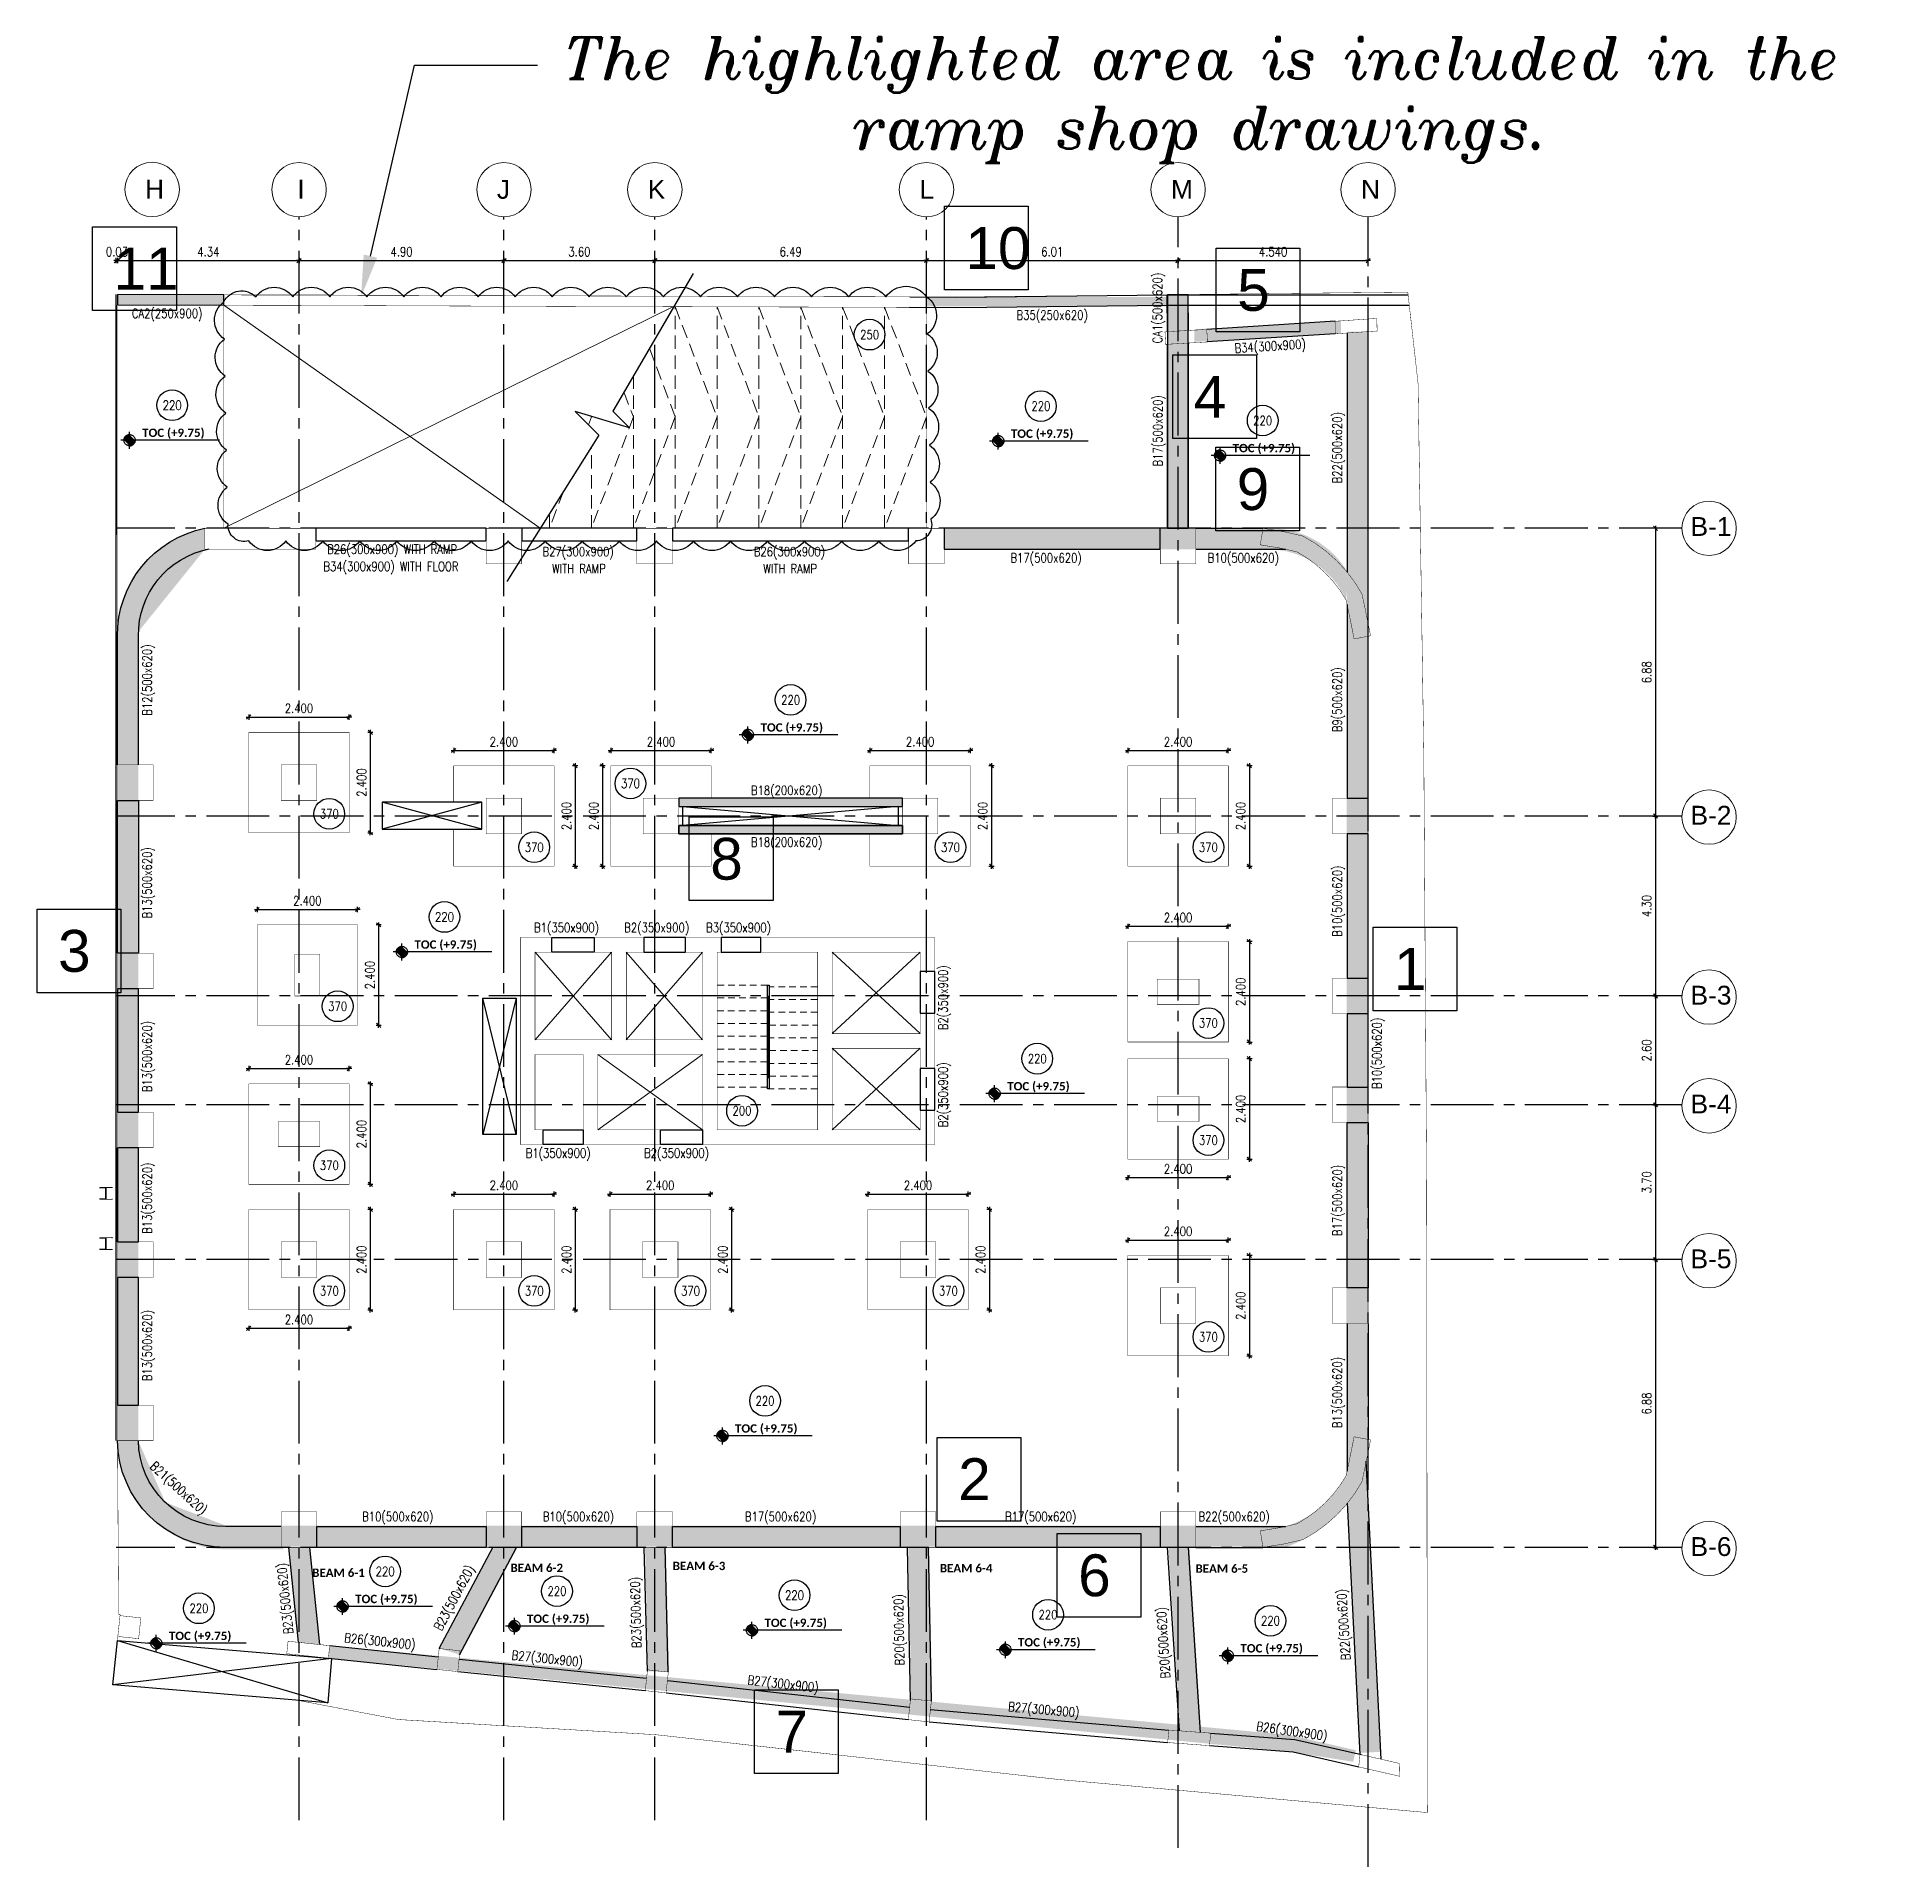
# Model space of a CAD drawing. Header units: inches. Extents: x 16 to 269, y 163 to 682.
# Drawn here: x 96.2 to 140.58, y 574.95 to 618.67 of the extents above; entities that cross this region are included whole.
import ezdxf
from ezdxf import colors
from ezdxf.entities.mleader import LeaderData, LeaderLine
from ezdxf.enums import TextEntityAlignment as Align
from ezdxf.math import Vec2, Vec3

# ---------------------------------------------------------------- set-up
doc = ezdxf.new("R2010")
doc.units = ezdxf.units.IN
doc.header["$MEASUREMENT"] = 0
for name, pattern in [('CENTER2', [1.125, 0.75, -0.125, 0.125, -0.125]), ('Centre', [0.03175, 0.00635, -0.004763, 0.015875, -0.004763]), ('ECG_Line-Ptrn-Sold', [9144001.0, 9144000.0, -1]), ('HIDDEN', [9.525, 6.35, -3.175]), ('XKITLINE00', [0])]:
    doc.linetypes.add(name, pattern=pattern)
doc.layers.get('Defpoints').update_dxf_attribs({"lineweight": 5})
for name, color, linetype in [('A-ANNO-DIMS', 7, 'Continuous'), ('CDEC-AXES', 8, 'Continuous'), ('CDEC-COLUMNS', 4, 'Continuous'), ('CDEC-FRAMING-PLAN', 7, 'Continuous'), ('CDEC-GRID-CIRCLE', 7, 'Continuous'), ('CDEC-GRID-TEXT', 70, 'Continuous'), ('CDEC-SLAB-EDGES', 7, 'Continuous'), ('CDEC-SYMBOL', 8, 'Continuous'), ('CDEC-TEXT-25-SCALE', 70, 'Continuous'), ('Text', 7, 'Continuous'), ('XREF-FRAME$0$XREF-TITLEBLOCK$0$text', 3, 'Continuous')]:
    doc.layers.add(name, color=color, linetype=linetype)
for name, color, linetype, lineweight in [('A-FLOR', 250, 'Continuous', 13), ('CDEC-STAIRS', 11, 'Continuous', 9), ('G-ANNO-DIMS', 111, 'Continuous', 13), ('Grid', 8, 'Centre', 5), ('Part', 2, 'Continuous', 0), ('Sheet_Borders', 7, 'Continuous', 5)]:
    doc.layers.add(name, color=color, linetype=linetype, lineweight=lineweight)
doc.styles.add('Arial_1', font='arial.ttf', dxfattribs={"height": 0.45})
doc.styles.add('Arial_2', font='arial.ttf', dxfattribs={"height": 0.3})
doc.styles.add('Calibri_B_1', font='calibrib.ttf', dxfattribs={"height": 2})
doc.styles.add('CDEC-22-100', font='romans.shx', dxfattribs={"width": 0.8, "height": 0.22})
doc.styles.add('CDEC-30-1000', font='romans.shx', dxfattribs={"width": 0.8, "height": 3000})
doc.styles.add('RA CALIBRI REGULAR', font='calibril.ttf')
doc.styles.get("Standard").update_dxf_attribs({"font": 'arial.ttf'})
doc.styles.add('XREF-FRAME$0$XREF-TITLEBLOCK$0$CONCEPT1', font='times.ttf')
doc.styles.add('XREF-FRAME$0$XREF-TITLEBLOCK$0$HG', font='ITALICT.shx')
doc.dimstyles.new('CDEC-100', dxfattribs={"dimtxt": 0.22, "dimasz": 0.2, "dimexe": 0.1, "dimexo": 0.3, "dimgap": 0.1, "dimtad": 1, "dimdec": 0, "dimzin": 0, "dimdsep": 46, "dimtxsty": 'CDEC-22-100', "dimblk1": 'TICK', "dimblk2": 'TICK', "dimsah": 1, "dimcen": 0, "dimdle": 6.25, "dimclrd": 8, "dimclre": 8, "dimclrt": 70, "dimadec": 3, "dimazin": 0, "dimtfac": 1, "dimtdec": 0, "dimtix": 1, "dimtmove": 1, "dimatfit": 3, "dimldrblk": 'TICK', "dimfxl": 1, "dimtolj": 1, "dimtzin": 0, "dimarcsym": 0})

msp = doc.modelspace()

# ---------------------------------------------------------------- texts
at = {"color": 6, "char_height": 1, "attachment_point": 1, "bg_fill": 16, "box_fill_scale": 1.5, "bg_fill_color": 256, "bg_fill_transparency": 0}
for s, insert in [('10', (118.3716, 614.1305)), ('7', (113.8346, 578.6785))]:
    msp.add_mtext_dynamic_manual_height_columns(s, width=1, gutter_width=12.5, heights=[0], dxfattribs=dict(at, insert=insert))
at = {"color": 116, "true_color": 0x136734, "insert": (98.0207, 613.6402), "char_height": 1, "attachment_point": 1, "bg_fill": 16, "box_fill_scale": 1.5, "bg_fill_color": 256, "bg_fill_transparency": 0}
msp.add_mtext_dynamic_manual_height_columns('11', width=1, gutter_width=12.5, heights=[0], dxfattribs=at)
at = {"color": 5, "insert": (124.8646, 613.1305), "char_height": 1, "attachment_point": 1, "bg_fill": 16, "box_fill_scale": 1.5, "bg_fill_color": 256, "bg_fill_transparency": 0}
msp.add_mtext_dynamic_manual_height_columns('5', width=1, gutter_width=12.5, heights=[0], dxfattribs=at)
at = {"color": 8, "insert": (123.8253, 610.5774), "char_height": 1, "attachment_point": 1, "bg_fill": 16, "box_fill_scale": 1.5, "bg_fill_color": 256, "bg_fill_transparency": 0}
msp.add_mtext_dynamic_manual_height_columns('4', width=1, gutter_width=12.5, heights=[0], dxfattribs=at)
at = {"color": 7, "insert": (124.8532, 608.3715), "char_height": 1, "attachment_point": 1, "bg_fill": 16, "box_fill_scale": 1.5, "bg_fill_color": 256, "bg_fill_transparency": 0}
msp.add_mtext_dynamic_manual_height_columns('9', width=1, gutter_width=12.5, heights=[0], dxfattribs=at)
at = {"color": 30, "insert": (112.2756, 599.5382), "char_height": 1, "attachment_point": 1, "bg_fill": 16, "box_fill_scale": 1.5, "bg_fill_color": 256, "bg_fill_transparency": 0}
msp.add_mtext_dynamic_manual_height_columns('8', width=1, gutter_width=12.5, heights=[0], dxfattribs=at)
at = {"color": 4, "insert": (96.6954, 597.337), "char_height": 1, "attachment_point": 1, "bg_fill": 16, "box_fill_scale": 1.5, "bg_fill_color": 256, "bg_fill_transparency": 0}
msp.add_mtext_dynamic_manual_height_columns('3', width=1, gutter_width=12.5, heights=[0], dxfattribs=at)
at = {"color": 3, "insert": (128.6114, 596.9047), "char_height": 1, "attachment_point": 1, "bg_fill": 16, "box_fill_scale": 1.5, "bg_fill_color": 256, "bg_fill_transparency": 0}
msp.add_mtext_dynamic_manual_height_columns('1', width=1, gutter_width=12.5, heights=[0], dxfattribs=at)
at = {"color": 1, "insert": (118.1989, 584.7128), "char_height": 1, "attachment_point": 1, "bg_fill": 16, "box_fill_scale": 1.5, "bg_fill_color": 256, "bg_fill_transparency": 0}
msp.add_mtext_dynamic_manual_height_columns('2', width=1, gutter_width=12.5, heights=[0], dxfattribs=at)
at = {"color": 0, "insert": (121.0651, 582.4162), "char_height": 1, "attachment_point": 1, "bg_fill": 16, "box_fill_scale": 1.5, "bg_fill_color": 256, "bg_fill_transparency": 0}
msp.add_mtext_dynamic_manual_height_columns('6', width=1, gutter_width=12.5, heights=[0], dxfattribs=at)
at = {"layer": 'CDEC-TEXT-25-SCALE', "style": 'CDEC-22-100', "width": 0.8}
for s, rotation, p in [('CA1(500x620)', 90, (123.0687, 611.3527)), ('CA2(250x900)', 360, (98.4563, 611.958)), ('B35(250x620)', 360, (119.5942, 611.9192)), ('B34(300x900)', 3.62798, (124.8093, 611.1248)), ('B17(500x620)', 90, (123.0766, 608.4118)), ('B22(500x620)', 90, (127.3641, 608.0081)), ('B26(300x900) WITH RAMP', 360, (103.1219, 606.3236)), ('B27(300x900)', 360, (108.2675, 606.2656)), ('B26(300x900)', 360, (113.3147, 606.2656)), ('B17(500x620)', 360, (119.4475, 606.1178)), ('B10(500x620)', 360, (124.1583, 606.1178)), ('B34(300x900) WITH FLOOR', 360, (103.0336, 605.9122)), ('WITH RAMP', 360, (108.496, 605.8599)), ('WITH RAMP', 360, (113.5432, 605.8599)), ('B12(500x620)', 90, (98.9333, 602.4564)), ('B9(500x620)', 90, (127.3641, 602.0617)), ('B18(200x620)', 360, (113.2479, 600.5618)), ('B18(200x620)', 360, (113.2479, 599.3253)), ('B13(500x620)', 90, (98.9333, 597.6109)), ('B10(500x620)', 90, (127.3641, 597.1717)), ('B1(350x900)', 360, (108.0658, 597.2844)), ('B2(350x900)', 360, (110.2204, 597.2844)), ('B3(350x900)', 360, (112.1752, 597.2844)), ('B2(350x900)', 90, (117.9482, 594.9413)), ('B10(500x620)', 90, (128.3117, 593.5365)), ('B13(500x620)', 90, (98.9333, 593.4609)), ('B2(350x900)', 90, (117.9484, 592.6208)), ('B1(350x900)', 0, (107.8663, 591.8948)), ('B2(350x900)', 0, (110.6929, 591.8948)), ('B13(500x620)', 90, (98.9343, 590.0755)), ('B17(500x620)', 90, (127.3645, 590.0217)), ('B13(500x620)', 90, (98.9343, 586.5547)), ('B13(500x620)', 90, (127.3645, 585.4327)), ('B21(500x620)', 317.60556, (98.8729, 584.497)), ('B10(500x620)', 360, (103.9595, 583.2094)), ('B10(500x620)', 360, (108.2749, 583.2094)), ('B17(500x620)', 360, (113.1038, 583.2094)), ('B17(500x620)', 360, (119.3185, 583.2094)), ('B22(500x620)', 360, (123.9392, 583.2094)), ('B23(500x620)', 95.89621, (102.3131, 580.5233)), ('B23(500x620)', 62.04911, (105.8533, 580.5743)), ('B23(500x620)', 91.46526, (110.6286, 580.1792)), ('B20(500x620)', 91.08349, (116.9111, 579.7636)), ('B22(500x620)', 93.66339, (127.5707, 579.8942)), ('B20(500x620)', 93.66339, (123.2637, 579.4614)), ('B26(300x900)', 354.09976, (103.5251, 580.3185)), ('B27(300x900)', 354.19964, (107.523, 579.9028)), ('B27(300x900)', 353.68771, (113.1578, 579.3083)), ('B27(300x900)', 355.04718, (119.386, 578.672)), ('B26(300x900)', 351.88319, (125.3144, 578.2052))]:
    msp.add_text(s, height=0.22, rotation=rotation, dxfattribs=at).set_placement(p)
at = {"layer": 'G-ANNO-DIMS', "style": 'Calibri_B_1'}
for p in [(98.7039, 609.1171), (119.4579, 609.0961), (124.7562, 608.751), (113.478, 602.0758), (105.2096, 596.8881), (119.3702, 593.5026), (112.8678, 585.3254), (103.7923, 581.2505), (107.8972, 580.7791), (99.3432, 580.3686), (113.5719, 580.6808), (119.628, 580.2153), (124.9416, 580.0718)]:
    msp.add_text('TOC (+9.75) ', height=0.2, dxfattribs=at).set_placement(p)
at = {"layer": 'G-ANNO-DIMS', "color": 0, "style": 'Calibri_B_1'}
for s, p in [('BEAM 6-1', (102.7665, 581.8779)), ('BEAM 6-2', (107.5026, 581.9953)), ('BEAM 6-3', (111.3794, 582.0402)), ('BEAM 6-4', (117.76, 581.9866)), ('BEAM 6-5', (123.8685, 581.9765))]:
    msp.add_text(s, height=0.2, dxfattribs=at).set_placement(p)
at = {"layer": 'Grid', "char_height": 0.45, "attachment_point": 1, "style": 'Arial_2'}
for s, insert, width in [('H ', (98.7725, 615.2645), 0.553164), ('I', (102.4126, 615.2647), 0.553164), ('J', (107.178, 615.2588), 0.553164), ('K', (110.7818, 615.2588), 0.553164), ('L', (117.2724, 615.2588), 0.553164), ('M', (123.282, 615.2588), 0.553164), ('N', (127.822, 615.2588), 0.553164), ('B-1', (135.6944, 607.2032), 0.553164), ('B-2', (135.6944, 600.3032), 0.513465), ('B-3', (135.6944, 596.0032), 0.513465), ('B-4', (135.6944, 593.4032), 0.513465), ('B-5', (135.694, 589.7032), 0.513465), ('B-6', (135.6944, 582.8282), 0.513465)]:
    msp.add_mtext(s, dxfattribs=dict(at, insert=insert, width=width))

# ---------------------------------------------------------------- blocks, each defined once
blk = doc.blocks.new('SC-GRID-CIRCLe')
at = {"layer": 'CDEC-GRID-CIRCLE'}
blk.add_circle((0, 5000), 5000, dxfattribs=at)
at = {"layer": 'CDEC-GRID-TEXT', "style": 'CDEC-30-1000', "width": 0.8}
blk.add_attdef('F', text='', height=3000, dxfattribs=at).set_placement((0, 5000), align=Align.MIDDLE)
blk = doc.blocks.new('TICK')
at = {"color": 8}
for p, q in [((6, 0), (-6.25, 0)), ((0, -6.25), (0, 6.25))]:
    blk.add_line(p, q, dxfattribs=at)
at = {"color": 7}
blk.add_line((-5, -5), (5, 5), dxfattribs=at)
blk = doc.blocks.new('*D399')
at = {"layer": 'A-ANNO-DIMS', "color": 8, "lineweight": -2, "transparency": 16777216}
blk.add_line((101.26, 602.424), (103.64, 602.424), dxfattribs=at)
at = {"layer": 'Defpoints', "color": 0, "transparency": 16777216}
for p in [(103.65, 602.424), (101.25, 602.059), (103.65, 602.059)]:
    blk.add_point(p, dxfattribs=at)
at = {"layer": 'A-ANNO-DIMS', "color": 8, "lineweight": -2, "transparency": 16777216, "xscale": 0.01, "yscale": 0.01, "zscale": 0.01, "rotation": 180}
blk.add_blockref('TICK', (101.25, 602.424), dxfattribs=at)
at = {"layer": 'A-ANNO-DIMS', "color": 8, "lineweight": -2, "transparency": 16777216, "xscale": 0.01, "yscale": 0.01, "zscale": 0.01}
blk.add_blockref('TICK', (103.65, 602.424), dxfattribs=at)
at = {"layer": 'A-ANNO-DIMS', "color": 70, "transparency": 16777216, "insert": (102.45, 602.634), "char_height": 0.22, "attachment_point": 5, "style": 'CDEC-22-100'}
blk.add_mtext('\\A1;2.400', dxfattribs=at)
blk = doc.blocks.new('*D400')
at = {"layer": 'A-ANNO-DIMS', "color": 8, "lineweight": -2, "transparency": 16777216}
blk.add_line((104.154, 602.049), (104.154, 599.669), dxfattribs=at)
at = {"layer": 'Defpoints', "color": 0, "transparency": 16777216}
for p in [(103.65, 602.059), (103.65, 599.659), (104.154, 599.659)]:
    blk.add_point(p, dxfattribs=at)
at = {"layer": 'A-ANNO-DIMS', "color": 8, "lineweight": -2, "transparency": 16777216, "xscale": 0.01, "yscale": 0.01, "zscale": 0.01}
for p, rotation in [((104.154, 602.059), 90), ((104.154, 599.659), 270)]:
    blk.add_blockref('TICK', p, dxfattribs=dict(at, rotation=rotation))
at = {"layer": 'A-ANNO-DIMS', "color": 70, "transparency": 16777216, "insert": (103.944, 600.859), "char_height": 0.22, "attachment_point": 5, "rotation": 90, "style": 'CDEC-22-100'}
blk.add_mtext('\\A1;2.400', dxfattribs=at)
blk = doc.blocks.new('*D401')
at = {"layer": 'A-ANNO-DIMS', "color": 8, "lineweight": -2, "transparency": 16777216}
blk.add_line((101.46, 597.824), (103.84, 597.824), dxfattribs=at)
at = {"layer": 'Defpoints', "color": 0, "transparency": 16777216}
for p in [(103.85, 597.824), (101.45, 597.459), (103.85, 597.459)]:
    blk.add_point(p, dxfattribs=at)
at = {"layer": 'A-ANNO-DIMS', "color": 8, "lineweight": -2, "transparency": 16777216, "xscale": 0.01, "yscale": 0.01, "zscale": 0.01, "rotation": 180}
blk.add_blockref('TICK', (101.45, 597.824), dxfattribs=at)
at = {"layer": 'A-ANNO-DIMS', "color": 8, "lineweight": -2, "transparency": 16777216, "xscale": 0.01, "yscale": 0.01, "zscale": 0.01}
blk.add_blockref('TICK', (103.85, 597.824), dxfattribs=at)
at = {"layer": 'A-ANNO-DIMS', "color": 70, "transparency": 16777216, "insert": (102.65, 598.034), "char_height": 0.22, "attachment_point": 5, "style": 'CDEC-22-100'}
blk.add_mtext('\\A1;2.400', dxfattribs=at)
blk = doc.blocks.new('*D402')
at = {"layer": 'A-ANNO-DIMS', "color": 8, "lineweight": -2, "transparency": 16777216}
blk.add_line((104.354, 597.449), (104.354, 595.069), dxfattribs=at)
at = {"layer": 'Defpoints', "color": 0, "transparency": 16777216}
for p in [(103.85, 597.459), (103.85, 595.059), (104.354, 595.059)]:
    blk.add_point(p, dxfattribs=at)
at = {"layer": 'A-ANNO-DIMS', "color": 8, "lineweight": -2, "transparency": 16777216, "xscale": 0.01, "yscale": 0.01, "zscale": 0.01}
for p, rotation in [((104.354, 597.459), 90), ((104.354, 595.059), 270)]:
    blk.add_blockref('TICK', p, dxfattribs=dict(at, rotation=rotation))
at = {"layer": 'A-ANNO-DIMS', "color": 70, "transparency": 16777216, "insert": (104.144, 596.259), "char_height": 0.22, "attachment_point": 5, "rotation": 90, "style": 'CDEC-22-100'}
blk.add_mtext('\\A1;2.400', dxfattribs=at)
blk = doc.blocks.new('*D403')
at = {"layer": 'A-ANNO-DIMS', "color": 8, "lineweight": -2, "transparency": 16777216}
blk.add_line((101.26, 594.024), (103.64, 594.024), dxfattribs=at)
at = {"layer": 'Defpoints', "color": 0, "transparency": 16777216}
for p in [(103.65, 594.024), (101.25, 593.659), (103.65, 593.659)]:
    blk.add_point(p, dxfattribs=at)
at = {"layer": 'A-ANNO-DIMS', "color": 8, "lineweight": -2, "transparency": 16777216, "xscale": 0.01, "yscale": 0.01, "zscale": 0.01, "rotation": 180}
blk.add_blockref('TICK', (101.25, 594.024), dxfattribs=at)
at = {"layer": 'A-ANNO-DIMS', "color": 8, "lineweight": -2, "transparency": 16777216, "xscale": 0.01, "yscale": 0.01, "zscale": 0.01}
blk.add_blockref('TICK', (103.65, 594.024), dxfattribs=at)
at = {"layer": 'A-ANNO-DIMS', "color": 70, "transparency": 16777216, "insert": (102.45, 594.234), "char_height": 0.22, "attachment_point": 5, "style": 'CDEC-22-100'}
blk.add_mtext('\\A1;2.400', dxfattribs=at)
blk = doc.blocks.new('*D404')
at = {"layer": 'A-ANNO-DIMS', "color": 8, "lineweight": -2, "transparency": 16777216}
blk.add_line((104.154, 593.649), (104.154, 591.269), dxfattribs=at)
at = {"layer": 'Defpoints', "color": 0, "transparency": 16777216}
for p in [(103.65, 593.659), (103.65, 591.259), (104.154, 591.259)]:
    blk.add_point(p, dxfattribs=at)
at = {"layer": 'A-ANNO-DIMS', "color": 8, "lineweight": -2, "transparency": 16777216, "xscale": 0.01, "yscale": 0.01, "zscale": 0.01}
for p, rotation in [((104.154, 593.659), 90), ((104.154, 591.259), 270)]:
    blk.add_blockref('TICK', p, dxfattribs=dict(at, rotation=rotation))
at = {"layer": 'A-ANNO-DIMS', "color": 70, "transparency": 16777216, "insert": (103.944, 592.459), "char_height": 0.22, "attachment_point": 5, "rotation": 90, "style": 'CDEC-22-100'}
blk.add_mtext('\\A1;2.400', dxfattribs=at)
blk = doc.blocks.new('*D405')
at = {"layer": 'A-ANNO-DIMS', "color": 8, "lineweight": -2, "transparency": 16777216}
blk.add_line((104.154, 590.649), (104.154, 588.269), dxfattribs=at)
at = {"layer": 'Defpoints', "color": 0, "transparency": 16777216}
for p in [(103.65, 590.659), (103.65, 588.259), (104.154, 588.259)]:
    blk.add_point(p, dxfattribs=at)
at = {"layer": 'A-ANNO-DIMS', "color": 8, "lineweight": -2, "transparency": 16777216, "xscale": 0.01, "yscale": 0.01, "zscale": 0.01}
for p, rotation in [((104.154, 590.659), 90), ((104.154, 588.259), 270)]:
    blk.add_blockref('TICK', p, dxfattribs=dict(at, rotation=rotation))
at = {"layer": 'A-ANNO-DIMS', "color": 70, "transparency": 16777216, "insert": (103.944, 589.459), "char_height": 0.22, "attachment_point": 5, "rotation": 90, "style": 'CDEC-22-100'}
blk.add_mtext('\\A1;2.400', dxfattribs=at)
blk = doc.blocks.new('*D406')
at = {"layer": 'A-ANNO-DIMS', "color": 8, "lineweight": -2, "transparency": 16777216}
blk.add_line((106.156, 591.024), (108.536, 591.024), dxfattribs=at)
at = {"layer": 'Defpoints', "color": 0, "transparency": 16777216}
for p in [(108.546, 591.024), (106.146, 590.659), (108.546, 590.659)]:
    blk.add_point(p, dxfattribs=at)
at = {"layer": 'A-ANNO-DIMS', "color": 8, "lineweight": -2, "transparency": 16777216, "xscale": 0.01, "yscale": 0.01, "zscale": 0.01, "rotation": 180}
blk.add_blockref('TICK', (106.146, 591.024), dxfattribs=at)
at = {"layer": 'A-ANNO-DIMS', "color": 8, "lineweight": -2, "transparency": 16777216, "xscale": 0.01, "yscale": 0.01, "zscale": 0.01}
blk.add_blockref('TICK', (108.546, 591.024), dxfattribs=at)
at = {"layer": 'A-ANNO-DIMS', "color": 70, "transparency": 16777216, "insert": (107.346, 591.234), "char_height": 0.22, "attachment_point": 5, "style": 'CDEC-22-100'}
blk.add_mtext('\\A1;2.400', dxfattribs=at)
blk = doc.blocks.new('*D407')
at = {"layer": 'A-ANNO-DIMS', "color": 8, "lineweight": -2, "transparency": 16777216}
blk.add_line((109.049, 590.649), (109.049, 588.269), dxfattribs=at)
at = {"layer": 'Defpoints', "color": 0, "transparency": 16777216}
for p in [(108.546, 590.659), (108.546, 588.259), (109.049, 588.259)]:
    blk.add_point(p, dxfattribs=at)
at = {"layer": 'A-ANNO-DIMS', "color": 8, "lineweight": -2, "transparency": 16777216, "xscale": 0.01, "yscale": 0.01, "zscale": 0.01}
for p, rotation in [((109.049, 590.659), 90), ((109.049, 588.259), 270)]:
    blk.add_blockref('TICK', p, dxfattribs=dict(at, rotation=rotation))
at = {"layer": 'A-ANNO-DIMS', "color": 70, "transparency": 16777216, "insert": (108.839, 589.459), "char_height": 0.22, "attachment_point": 5, "rotation": 90, "style": 'CDEC-22-100'}
blk.add_mtext('\\A1;2.400', dxfattribs=at)
blk = doc.blocks.new('*D408')
at = {"layer": 'A-ANNO-DIMS', "color": 8, "lineweight": -2, "transparency": 16777216}
blk.add_line((109.89, 591.024), (112.27, 591.024), dxfattribs=at)
at = {"layer": 'Defpoints', "color": 0, "transparency": 16777216}
for p in [(112.28, 591.024), (109.88, 590.659), (112.28, 590.659)]:
    blk.add_point(p, dxfattribs=at)
at = {"layer": 'A-ANNO-DIMS', "color": 8, "lineweight": -2, "transparency": 16777216, "xscale": 0.01, "yscale": 0.01, "zscale": 0.01, "rotation": 180}
blk.add_blockref('TICK', (109.88, 591.024), dxfattribs=at)
at = {"layer": 'A-ANNO-DIMS', "color": 8, "lineweight": -2, "transparency": 16777216, "xscale": 0.01, "yscale": 0.01, "zscale": 0.01}
blk.add_blockref('TICK', (112.28, 591.024), dxfattribs=at)
at = {"layer": 'A-ANNO-DIMS', "color": 70, "transparency": 16777216, "insert": (111.08, 591.234), "char_height": 0.22, "attachment_point": 5, "style": 'CDEC-22-100'}
blk.add_mtext('\\A1;2.400', dxfattribs=at)
blk = doc.blocks.new('*D409')
at = {"layer": 'A-ANNO-DIMS', "color": 8, "lineweight": -2, "transparency": 16777216}
blk.add_line((112.784, 590.649), (112.784, 588.269), dxfattribs=at)
at = {"layer": 'Defpoints', "color": 0, "transparency": 16777216}
for p in [(112.28, 590.659), (112.28, 588.259), (112.784, 588.259)]:
    blk.add_point(p, dxfattribs=at)
at = {"layer": 'A-ANNO-DIMS', "color": 8, "lineweight": -2, "transparency": 16777216, "xscale": 0.01, "yscale": 0.01, "zscale": 0.01}
for p, rotation in [((112.784, 590.659), 90), ((112.784, 588.259), 270)]:
    blk.add_blockref('TICK', p, dxfattribs=dict(at, rotation=rotation))
at = {"layer": 'A-ANNO-DIMS', "color": 70, "transparency": 16777216, "insert": (112.574, 589.459), "char_height": 0.22, "attachment_point": 5, "rotation": 90, "style": 'CDEC-22-100'}
blk.add_mtext('\\A1;2.400', dxfattribs=at)
blk = doc.blocks.new('*D410')
at = {"layer": 'A-ANNO-DIMS', "color": 8, "lineweight": -2, "transparency": 16777216}
blk.add_line((116.05, 591.024), (118.43, 591.024), dxfattribs=at)
at = {"layer": 'Defpoints', "color": 0, "transparency": 16777216}
for p in [(118.44, 591.024), (116.04, 590.659), (118.44, 590.659)]:
    blk.add_point(p, dxfattribs=at)
at = {"layer": 'A-ANNO-DIMS', "color": 8, "lineweight": -2, "transparency": 16777216, "xscale": 0.01, "yscale": 0.01, "zscale": 0.01, "rotation": 180}
blk.add_blockref('TICK', (116.04, 591.024), dxfattribs=at)
at = {"layer": 'A-ANNO-DIMS', "color": 8, "lineweight": -2, "transparency": 16777216, "xscale": 0.01, "yscale": 0.01, "zscale": 0.01}
blk.add_blockref('TICK', (118.44, 591.024), dxfattribs=at)
at = {"layer": 'A-ANNO-DIMS', "color": 70, "transparency": 16777216, "insert": (117.24, 591.234), "char_height": 0.22, "attachment_point": 5, "style": 'CDEC-22-100'}
blk.add_mtext('\\A1;2.400', dxfattribs=at)
blk = doc.blocks.new('*D411')
at = {"layer": 'A-ANNO-DIMS', "color": 8, "lineweight": -2, "transparency": 16777216}
blk.add_line((118.944, 590.649), (118.944, 588.269), dxfattribs=at)
at = {"layer": 'Defpoints', "color": 0, "transparency": 16777216}
for p in [(118.44, 590.659), (118.44, 588.259), (118.944, 588.259)]:
    blk.add_point(p, dxfattribs=at)
at = {"layer": 'A-ANNO-DIMS', "color": 8, "lineweight": -2, "transparency": 16777216, "xscale": 0.01, "yscale": 0.01, "zscale": 0.01}
for p, rotation in [((118.944, 590.659), 90), ((118.944, 588.259), 270)]:
    blk.add_blockref('TICK', p, dxfattribs=dict(at, rotation=rotation))
at = {"layer": 'A-ANNO-DIMS', "color": 70, "transparency": 16777216, "insert": (118.734, 589.459), "char_height": 0.22, "attachment_point": 5, "rotation": 90, "style": 'CDEC-22-100'}
blk.add_mtext('\\A1;2.400', dxfattribs=at)
blk = doc.blocks.new('*D412')
at = {"layer": 'A-ANNO-DIMS', "color": 8, "lineweight": -2, "transparency": 16777216}
blk.add_line((122.262, 589.924), (124.642, 589.924), dxfattribs=at)
at = {"layer": 'Defpoints', "color": 0, "transparency": 16777216}
for p in [(124.652, 589.924), (122.252, 589.559), (124.652, 589.559)]:
    blk.add_point(p, dxfattribs=at)
at = {"layer": 'A-ANNO-DIMS', "color": 8, "lineweight": -2, "transparency": 16777216, "xscale": 0.01, "yscale": 0.01, "zscale": 0.01, "rotation": 180}
blk.add_blockref('TICK', (122.252, 589.924), dxfattribs=at)
at = {"layer": 'A-ANNO-DIMS', "color": 8, "lineweight": -2, "transparency": 16777216, "xscale": 0.01, "yscale": 0.01, "zscale": 0.01}
blk.add_blockref('TICK', (124.652, 589.924), dxfattribs=at)
at = {"layer": 'A-ANNO-DIMS', "color": 70, "transparency": 16777216, "insert": (123.452, 590.134), "char_height": 0.22, "attachment_point": 5, "style": 'CDEC-22-100'}
blk.add_mtext('\\A1;2.400', dxfattribs=at)
blk = doc.blocks.new('*D413')
at = {"layer": 'A-ANNO-DIMS', "color": 8, "lineweight": -2, "transparency": 16777216}
blk.add_line((125.156, 589.549), (125.156, 587.169), dxfattribs=at)
at = {"layer": 'Defpoints', "color": 0, "transparency": 16777216}
for p in [(124.652, 589.559), (124.652, 587.159), (125.156, 587.159)]:
    blk.add_point(p, dxfattribs=at)
at = {"layer": 'A-ANNO-DIMS', "color": 8, "lineweight": -2, "transparency": 16777216, "xscale": 0.01, "yscale": 0.01, "zscale": 0.01}
for p, rotation in [((125.156, 589.559), 90), ((125.156, 587.159), 270)]:
    blk.add_blockref('TICK', p, dxfattribs=dict(at, rotation=rotation))
at = {"layer": 'A-ANNO-DIMS', "color": 70, "transparency": 16777216, "insert": (124.946, 588.359), "char_height": 0.22, "attachment_point": 5, "rotation": 90, "style": 'CDEC-22-100'}
blk.add_mtext('\\A1;2.400', dxfattribs=at)
blk = doc.blocks.new('*D414')
at = {"layer": 'A-ANNO-DIMS', "color": 8, "lineweight": -2, "transparency": 16777216}
blk.add_line((125.156, 594.25), (125.156, 591.87), dxfattribs=at)
at = {"layer": 'Defpoints', "color": 0, "transparency": 16777216}
for p in [(124.652, 594.26), (124.652, 591.86), (125.156, 591.86)]:
    blk.add_point(p, dxfattribs=at)
at = {"layer": 'A-ANNO-DIMS', "color": 8, "lineweight": -2, "transparency": 16777216, "xscale": 0.01, "yscale": 0.01, "zscale": 0.01}
for p, rotation in [((125.156, 594.26), 90), ((125.156, 591.86), 270)]:
    blk.add_blockref('TICK', p, dxfattribs=dict(at, rotation=rotation))
at = {"layer": 'A-ANNO-DIMS', "color": 70, "transparency": 16777216, "insert": (124.946, 593.06), "char_height": 0.22, "attachment_point": 5, "rotation": 90, "style": 'CDEC-22-100'}
blk.add_mtext('\\A1;2.400', dxfattribs=at)
blk = doc.blocks.new('*D393')
at = {"layer": 'A-ANNO-DIMS', "color": 8, "lineweight": -2, "transparency": 16777216}
blk.add_line((122.262, 597.424), (124.642, 597.424), dxfattribs=at)
at = {"layer": 'Defpoints', "color": 0, "transparency": 16777216}
for p in [(124.652, 597.424), (122.252, 597.059), (124.652, 597.059)]:
    blk.add_point(p, dxfattribs=at)
at = {"layer": 'A-ANNO-DIMS', "color": 8, "lineweight": -2, "transparency": 16777216, "xscale": 0.01, "yscale": 0.01, "zscale": 0.01, "rotation": 180}
blk.add_blockref('TICK', (122.252, 597.424), dxfattribs=at)
at = {"layer": 'A-ANNO-DIMS', "color": 8, "lineweight": -2, "transparency": 16777216, "xscale": 0.01, "yscale": 0.01, "zscale": 0.01}
blk.add_blockref('TICK', (124.652, 597.424), dxfattribs=at)
at = {"layer": 'A-ANNO-DIMS', "color": 70, "transparency": 16777216, "insert": (123.452, 597.634), "char_height": 0.22, "attachment_point": 5, "style": 'CDEC-22-100'}
blk.add_mtext('\\A1;2.400', dxfattribs=at)
blk = doc.blocks.new('*D394')
at = {"layer": 'A-ANNO-DIMS', "color": 8, "lineweight": -2, "transparency": 16777216}
blk.add_line((125.156, 597.049), (125.156, 594.669), dxfattribs=at)
at = {"layer": 'Defpoints', "color": 0, "transparency": 16777216}
for p in [(124.652, 597.059), (124.652, 594.659), (125.156, 594.659)]:
    blk.add_point(p, dxfattribs=at)
at = {"layer": 'A-ANNO-DIMS', "color": 8, "lineweight": -2, "transparency": 16777216, "xscale": 0.01, "yscale": 0.01, "zscale": 0.01}
for p, rotation in [((125.156, 597.059), 90), ((125.156, 594.659), 270)]:
    blk.add_blockref('TICK', p, dxfattribs=dict(at, rotation=rotation))
at = {"layer": 'A-ANNO-DIMS', "color": 70, "transparency": 16777216, "insert": (124.946, 595.859), "char_height": 0.22, "attachment_point": 5, "rotation": 90, "style": 'CDEC-22-100'}
blk.add_mtext('\\A1;2.400', dxfattribs=at)
blk = doc.blocks.new('*D395')
at = {"layer": 'A-ANNO-DIMS', "color": 8, "lineweight": -2, "transparency": 16777216}
blk.add_line((122.262, 601.624), (124.642, 601.624), dxfattribs=at)
at = {"layer": 'Defpoints', "color": 0, "transparency": 16777216}
for p in [(124.652, 601.624), (122.252, 601.259), (124.652, 601.259)]:
    blk.add_point(p, dxfattribs=at)
at = {"layer": 'A-ANNO-DIMS', "color": 8, "lineweight": -2, "transparency": 16777216, "xscale": 0.01, "yscale": 0.01, "zscale": 0.01, "rotation": 180}
blk.add_blockref('TICK', (122.252, 601.624), dxfattribs=at)
at = {"layer": 'A-ANNO-DIMS', "color": 8, "lineweight": -2, "transparency": 16777216, "xscale": 0.01, "yscale": 0.01, "zscale": 0.01}
blk.add_blockref('TICK', (124.652, 601.624), dxfattribs=at)
at = {"layer": 'A-ANNO-DIMS', "color": 70, "transparency": 16777216, "insert": (123.452, 601.834), "char_height": 0.22, "attachment_point": 5, "style": 'CDEC-22-100'}
blk.add_mtext('\\A1;2.400', dxfattribs=at)
blk = doc.blocks.new('*D396')
at = {"layer": 'A-ANNO-DIMS', "color": 8, "lineweight": -2, "transparency": 16777216}
blk.add_line((125.156, 601.249), (125.156, 598.869), dxfattribs=at)
at = {"layer": 'Defpoints', "color": 0, "transparency": 16777216}
for p in [(124.652, 601.259), (124.652, 598.859), (125.156, 598.859)]:
    blk.add_point(p, dxfattribs=at)
at = {"layer": 'A-ANNO-DIMS', "color": 8, "lineweight": -2, "transparency": 16777216, "xscale": 0.01, "yscale": 0.01, "zscale": 0.01}
for p, rotation in [((125.156, 601.259), 90), ((125.156, 598.859), 270)]:
    blk.add_blockref('TICK', p, dxfattribs=dict(at, rotation=rotation))
at = {"layer": 'A-ANNO-DIMS', "color": 70, "transparency": 16777216, "insert": (124.946, 600.059), "char_height": 0.22, "attachment_point": 5, "rotation": 90, "style": 'CDEC-22-100'}
blk.add_mtext('\\A1;2.400', dxfattribs=at)
blk = doc.blocks.new('*D397')
at = {"layer": 'A-ANNO-DIMS', "color": 8, "lineweight": -2, "transparency": 16777216}
blk.add_line((101.26, 587.818), (103.64, 587.818), dxfattribs=at)
at = {"layer": 'Defpoints', "color": 0, "transparency": 16777216}
for p in [(101.25, 588.259), (103.65, 588.259), (103.65, 587.818)]:
    blk.add_point(p, dxfattribs=at)
at = {"layer": 'A-ANNO-DIMS', "color": 8, "lineweight": -2, "transparency": 16777216, "xscale": 0.01, "yscale": 0.01, "zscale": 0.01, "rotation": 180}
blk.add_blockref('TICK', (101.25, 587.818), dxfattribs=at)
at = {"layer": 'A-ANNO-DIMS', "color": 8, "lineweight": -2, "transparency": 16777216, "xscale": 0.01, "yscale": 0.01, "zscale": 0.01}
blk.add_blockref('TICK', (103.65, 587.818), dxfattribs=at)
at = {"layer": 'A-ANNO-DIMS', "color": 70, "transparency": 16777216, "insert": (102.45, 588.028), "char_height": 0.22, "attachment_point": 5, "style": 'CDEC-22-100'}
blk.add_mtext('\\A1;2.400', dxfattribs=at)
blk = doc.blocks.new('*D398')
at = {"layer": 'A-ANNO-DIMS', "color": 8, "lineweight": -2, "transparency": 16777216}
blk.add_line((122.262, 591.419), (124.642, 591.419), dxfattribs=at)
at = {"layer": 'Defpoints', "color": 0, "transparency": 16777216}
for p in [(122.252, 591.86), (124.652, 591.86), (124.652, 591.419)]:
    blk.add_point(p, dxfattribs=at)
at = {"layer": 'A-ANNO-DIMS', "color": 8, "lineweight": -2, "transparency": 16777216, "xscale": 0.01, "yscale": 0.01, "zscale": 0.01, "rotation": 180}
blk.add_blockref('TICK', (122.252, 591.419), dxfattribs=at)
at = {"layer": 'A-ANNO-DIMS', "color": 8, "lineweight": -2, "transparency": 16777216, "xscale": 0.01, "yscale": 0.01, "zscale": 0.01}
blk.add_blockref('TICK', (124.652, 591.419), dxfattribs=at)
at = {"layer": 'A-ANNO-DIMS', "color": 70, "transparency": 16777216, "insert": (123.452, 591.629), "char_height": 0.22, "attachment_point": 5, "style": 'CDEC-22-100'}
blk.add_mtext('\\A1;2.400', dxfattribs=at)
blk = doc.blocks.new('*D387')
at = {"layer": 'A-ANNO-DIMS', "color": 8, "lineweight": -2, "transparency": 16777216}
blk.add_line((116.1, 601.624), (118.48, 601.624), dxfattribs=at)
at = {"layer": 'Defpoints', "color": 0, "transparency": 16777216}
for p in [(118.49, 601.624), (116.09, 601.259), (118.49, 601.259)]:
    blk.add_point(p, dxfattribs=at)
at = {"layer": 'A-ANNO-DIMS', "color": 8, "lineweight": -2, "transparency": 16777216, "xscale": 0.01, "yscale": 0.01, "zscale": 0.01, "rotation": 180}
blk.add_blockref('TICK', (116.09, 601.624), dxfattribs=at)
at = {"layer": 'A-ANNO-DIMS', "color": 8, "lineweight": -2, "transparency": 16777216, "xscale": 0.01, "yscale": 0.01, "zscale": 0.01}
blk.add_blockref('TICK', (118.49, 601.624), dxfattribs=at)
at = {"layer": 'A-ANNO-DIMS', "color": 70, "transparency": 16777216, "insert": (117.29, 601.834), "char_height": 0.22, "attachment_point": 5, "style": 'CDEC-22-100'}
blk.add_mtext('\\A1;2.400', dxfattribs=at)
blk = doc.blocks.new('*D388')
at = {"layer": 'A-ANNO-DIMS', "color": 8, "lineweight": -2, "transparency": 16777216}
blk.add_line((118.994, 601.249), (118.994, 598.869), dxfattribs=at)
at = {"layer": 'Defpoints', "color": 0, "transparency": 16777216}
for p in [(118.49, 601.259), (118.49, 598.859), (118.994, 598.859)]:
    blk.add_point(p, dxfattribs=at)
at = {"layer": 'A-ANNO-DIMS', "color": 8, "lineweight": -2, "transparency": 16777216, "xscale": 0.01, "yscale": 0.01, "zscale": 0.01}
for p, rotation in [((118.994, 601.259), 90), ((118.994, 598.859), 270)]:
    blk.add_blockref('TICK', p, dxfattribs=dict(at, rotation=rotation))
at = {"layer": 'A-ANNO-DIMS', "color": 70, "transparency": 16777216, "insert": (118.784, 600.059), "char_height": 0.22, "attachment_point": 5, "rotation": 90, "style": 'CDEC-22-100'}
blk.add_mtext('\\A1;2.400', dxfattribs=at)
blk = doc.blocks.new('*D389')
at = {"layer": 'A-ANNO-DIMS', "color": 8, "lineweight": -2, "transparency": 16777216}
blk.add_line((109.91, 601.624), (112.29, 601.624), dxfattribs=at)
at = {"layer": 'Defpoints', "color": 0, "transparency": 16777216}
for p in [(112.3, 601.624), (109.9, 601.259), (112.3, 601.259)]:
    blk.add_point(p, dxfattribs=at)
at = {"layer": 'A-ANNO-DIMS', "color": 8, "lineweight": -2, "transparency": 16777216, "xscale": 0.01, "yscale": 0.01, "zscale": 0.01, "rotation": 180}
blk.add_blockref('TICK', (109.9, 601.624), dxfattribs=at)
at = {"layer": 'A-ANNO-DIMS', "color": 8, "lineweight": -2, "transparency": 16777216, "xscale": 0.01, "yscale": 0.01, "zscale": 0.01}
blk.add_blockref('TICK', (112.3, 601.624), dxfattribs=at)
at = {"layer": 'A-ANNO-DIMS', "color": 70, "transparency": 16777216, "insert": (111.1, 601.834), "char_height": 0.22, "attachment_point": 5, "style": 'CDEC-22-100'}
blk.add_mtext('\\A1;2.400', dxfattribs=at)
blk = doc.blocks.new('*D390')
at = {"layer": 'A-ANNO-DIMS', "color": 8, "lineweight": -2, "transparency": 16777216}
blk.add_line((109.702, 601.249), (109.702, 598.869), dxfattribs=at)
at = {"layer": 'Defpoints', "color": 0, "transparency": 16777216}
for p in [(112.3, 601.259), (109.702, 598.859), (112.3, 598.859)]:
    blk.add_point(p, dxfattribs=at)
at = {"layer": 'A-ANNO-DIMS', "color": 8, "lineweight": -2, "transparency": 16777216, "xscale": 0.01, "yscale": 0.01, "zscale": 0.01}
for p, rotation in [((109.702, 601.259), 90), ((109.702, 598.859), 270)]:
    blk.add_blockref('TICK', p, dxfattribs=dict(at, rotation=rotation))
at = {"layer": 'A-ANNO-DIMS', "color": 70, "transparency": 16777216, "insert": (109.492, 600.059), "char_height": 0.22, "attachment_point": 5, "rotation": 90, "style": 'CDEC-22-100'}
blk.add_mtext('\\A1;2.400', dxfattribs=at)
blk = doc.blocks.new('*D391')
at = {"layer": 'A-ANNO-DIMS', "color": 8, "lineweight": -2, "transparency": 16777216}
blk.add_line((106.156, 601.624), (108.536, 601.624), dxfattribs=at)
at = {"layer": 'Defpoints', "color": 0, "transparency": 16777216}
for p in [(108.546, 601.624), (106.146, 601.259), (108.546, 601.259)]:
    blk.add_point(p, dxfattribs=at)
at = {"layer": 'A-ANNO-DIMS', "color": 8, "lineweight": -2, "transparency": 16777216, "xscale": 0.01, "yscale": 0.01, "zscale": 0.01, "rotation": 180}
blk.add_blockref('TICK', (106.146, 601.624), dxfattribs=at)
at = {"layer": 'A-ANNO-DIMS', "color": 8, "lineweight": -2, "transparency": 16777216, "xscale": 0.01, "yscale": 0.01, "zscale": 0.01}
blk.add_blockref('TICK', (108.546, 601.624), dxfattribs=at)
at = {"layer": 'A-ANNO-DIMS', "color": 70, "transparency": 16777216, "insert": (107.346, 601.834), "char_height": 0.22, "attachment_point": 5, "style": 'CDEC-22-100'}
blk.add_mtext('\\A1;2.400', dxfattribs=at)
blk = doc.blocks.new('*D392')
at = {"layer": 'A-ANNO-DIMS', "color": 8, "lineweight": -2, "transparency": 16777216}
blk.add_line((109.049, 601.249), (109.049, 598.869), dxfattribs=at)
at = {"layer": 'Defpoints', "color": 0, "transparency": 16777216}
for p in [(108.546, 601.259), (108.546, 598.859), (109.049, 598.859)]:
    blk.add_point(p, dxfattribs=at)
at = {"layer": 'A-ANNO-DIMS', "color": 8, "lineweight": -2, "transparency": 16777216, "xscale": 0.01, "yscale": 0.01, "zscale": 0.01}
for p, rotation in [((109.049, 601.259), 90), ((109.049, 598.859), 270)]:
    blk.add_blockref('TICK', p, dxfattribs=dict(at, rotation=rotation))
at = {"layer": 'A-ANNO-DIMS', "color": 70, "transparency": 16777216, "insert": (108.839, 600.059), "char_height": 0.22, "attachment_point": 5, "rotation": 90, "style": 'CDEC-22-100'}
blk.add_mtext('\\A1;2.400', dxfattribs=at)
blk = doc.blocks.new('Spot Elevations - ECG_G-Spot-Elev-R-1281767-MEZZANINE FLOOR FRAMING PLAN - PART 5')
at = {"layer": 'G-ANNO-DIMS', "linetype": 'ECG_Line-Ptrn-Sold', "lineweight": 25}
h = blk.add_hatch(color=256, dxfattribs=at)
h.dxf.hatch_style = 1
edge = h.paths.add_edge_path()
edge.add_arc((0, -0.02), 2, 270, 360)
edge.add_line((2, -0.02), (0, -0.02))
edge.add_line((0, -0.02), (0, -2.02))
edge = h.paths.add_edge_path()
edge.add_line((2, -0.02), (-2, -0.02))
edge.add_line((0, -2.02), (0, 1.98))
h = blk.add_hatch(color=256, dxfattribs=at)
h.dxf.hatch_style = 1
edge = h.paths.add_edge_path(flags=17)
edge.add_arc((0, -0.02), 2, 90, 180)
edge.add_line((-2, -0.02), (0, -0.02))
edge.add_line((0, -0.02), (0, 1.98))
edge = h.paths.add_edge_path()
edge.add_line((-2, -0.02), (2, -0.02))
edge.add_line((0, 1.98), (0, -2.02))
for p, q in [((32.19, 0), (-3.14, 0)), ((-2, 0), (0, 0)), ((0, -3.04), (0, 2.99)), ((0, -2.02), (0, 1.98)), ((0, 0), (0, -2)), ((2, 0), (0, 0)), ((2, -0.02), (-2, -0.02)), ((-2, -0.02), (0, -0.02)), ((0, -0.02), (0, -2.02)), ((2, -0.02), (0, -0.02))]:
    blk.add_line(p, q, dxfattribs=at)
blk.add_circle((0, 0), 2, dxfattribs=at)
for start, end in [(90, 180), (270, 360)]:
    blk.add_arc((0, -0.02), 2, start, end, dxfattribs=at)
blk = doc.blocks.new('*D415')
at = {"layer": 'A-ANNO-DIMS', "color": 8, "lineweight": -2, "transparency": 16777216}
blk.add_line((134.856, 606.924), (134.856, 600.069), dxfattribs=at)
at = {"layer": 'Defpoints', "color": 0, "transparency": 16777216}
for p in [(134.919, 606.934), (134.856, 600.059), (134.919, 600.059)]:
    blk.add_point(p, dxfattribs=at)
at = {"layer": 'A-ANNO-DIMS', "color": 8, "lineweight": -2, "transparency": 16777216, "xscale": 0.01, "yscale": 0.01, "zscale": 0.01}
for p, rotation in [((134.856, 606.934), 90), ((134.856, 600.059), 270)]:
    blk.add_blockref('TICK', p, dxfattribs=dict(at, rotation=rotation))
at = {"layer": 'A-ANNO-DIMS', "color": 70, "transparency": 16777216, "insert": (134.646, 603.496), "char_height": 0.22, "attachment_point": 5, "rotation": 90, "style": 'CDEC-22-100'}
blk.add_mtext('\\A1;6.88', dxfattribs=at)
blk = doc.blocks.new('*D416')
at = {"layer": 'A-ANNO-DIMS', "color": 8, "lineweight": -2, "transparency": 16777216}
blk.add_line((134.856, 600.049), (134.856, 595.769), dxfattribs=at)
at = {"layer": 'Defpoints', "color": 0, "transparency": 16777216}
for p in [(134.919, 600.059), (134.856, 595.759), (135.807, 595.759)]:
    blk.add_point(p, dxfattribs=at)
at = {"layer": 'A-ANNO-DIMS', "color": 8, "lineweight": -2, "transparency": 16777216, "xscale": 0.01, "yscale": 0.01, "zscale": 0.01}
for p, rotation in [((134.856, 600.059), 90), ((134.856, 595.759), 270)]:
    blk.add_blockref('TICK', p, dxfattribs=dict(at, rotation=rotation))
at = {"layer": 'A-ANNO-DIMS', "color": 70, "transparency": 16777216, "insert": (134.646, 597.909), "char_height": 0.22, "attachment_point": 5, "rotation": 90, "style": 'CDEC-22-100'}
blk.add_mtext('\\A1;4.30', dxfattribs=at)
blk = doc.blocks.new('*D417')
at = {"layer": 'A-ANNO-DIMS', "color": 8, "lineweight": -2, "transparency": 16777216}
blk.add_line((134.856, 595.749), (134.856, 593.169), dxfattribs=at)
at = {"layer": 'Defpoints', "color": 0, "transparency": 16777216}
for p in [(135.807, 595.759), (134.856, 593.159), (135.665, 593.159)]:
    blk.add_point(p, dxfattribs=at)
at = {"layer": 'A-ANNO-DIMS', "color": 8, "lineweight": -2, "transparency": 16777216, "xscale": 0.01, "yscale": 0.01, "zscale": 0.01}
for p, rotation in [((134.856, 595.759), 90), ((134.856, 593.159), 270)]:
    blk.add_blockref('TICK', p, dxfattribs=dict(at, rotation=rotation))
at = {"layer": 'A-ANNO-DIMS', "color": 70, "transparency": 16777216, "insert": (134.646, 594.459), "char_height": 0.22, "attachment_point": 5, "rotation": 90, "style": 'CDEC-22-100'}
blk.add_mtext('\\A1;2.60', dxfattribs=at)
blk = doc.blocks.new('*D418')
at = {"layer": 'A-ANNO-DIMS', "color": 8, "lineweight": -2, "transparency": 16777216}
blk.add_line((134.856, 593.149), (134.856, 589.469), dxfattribs=at)
at = {"layer": 'Defpoints', "color": 0, "transparency": 16777216}
for p in [(135.665, 593.159), (134.856, 589.459), (135.637, 589.459)]:
    blk.add_point(p, dxfattribs=at)
at = {"layer": 'A-ANNO-DIMS', "color": 8, "lineweight": -2, "transparency": 16777216, "xscale": 0.01, "yscale": 0.01, "zscale": 0.01}
for p, rotation in [((134.856, 593.159), 90), ((134.856, 589.459), 270)]:
    blk.add_blockref('TICK', p, dxfattribs=dict(at, rotation=rotation))
at = {"layer": 'A-ANNO-DIMS', "color": 70, "transparency": 16777216, "insert": (134.646, 591.309), "char_height": 0.22, "attachment_point": 5, "rotation": 90, "style": 'CDEC-22-100'}
blk.add_mtext('\\A1;3.70', dxfattribs=at)
blk = doc.blocks.new('*D419')
at = {"layer": 'A-ANNO-DIMS', "color": 8, "lineweight": -2, "transparency": 16777216}
blk.add_line((134.856, 589.449), (134.856, 582.594), dxfattribs=at)
at = {"layer": 'Defpoints', "color": 0, "transparency": 16777216}
for p in [(135.637, 589.459), (134.856, 582.584), (135.578, 582.584)]:
    blk.add_point(p, dxfattribs=at)
at = {"layer": 'A-ANNO-DIMS', "color": 8, "lineweight": -2, "transparency": 16777216, "xscale": 0.01, "yscale": 0.01, "zscale": 0.01}
for p, rotation in [((134.856, 589.459), 90), ((134.856, 582.584), 270)]:
    blk.add_blockref('TICK', p, dxfattribs=dict(at, rotation=rotation))
at = {"layer": 'A-ANNO-DIMS', "color": 70, "transparency": 16777216, "insert": (134.646, 586.021), "char_height": 0.22, "attachment_point": 5, "rotation": 90, "style": 'CDEC-22-100'}
blk.add_mtext('\\A1;6.88', dxfattribs=at)
blk = doc.blocks.new('*D420')
at = {"layer": 'A-ANNO-DIMS', "color": 8, "lineweight": -2, "transparency": 16777216}
blk.add_line((98.127, 613.331), (102.443, 613.331), dxfattribs=at)
at = {"layer": 'Defpoints', "color": 0, "transparency": 16777216}
for p in [(98.117, 613.543), (102.453, 613.543), (102.453, 613.331)]:
    blk.add_point(p, dxfattribs=at)
at = {"layer": 'A-ANNO-DIMS', "color": 8, "lineweight": -2, "transparency": 16777216, "xscale": 0.01, "yscale": 0.01, "zscale": 0.01, "rotation": 180}
blk.add_blockref('TICK', (98.117, 613.331), dxfattribs=at)
at = {"layer": 'A-ANNO-DIMS', "color": 8, "lineweight": -2, "transparency": 16777216, "xscale": 0.01, "yscale": 0.01, "zscale": 0.01}
blk.add_blockref('TICK', (102.453, 613.331), dxfattribs=at)
at = {"layer": 'A-ANNO-DIMS', "color": 70, "transparency": 16777216, "insert": (100.285, 613.541), "char_height": 0.22, "width": 3.1887, "attachment_point": 5, "style": 'CDEC-22-100'}
blk.add_mtext('\\A1;4.34', dxfattribs=at)
blk = doc.blocks.new('*D421')
at = {"layer": 'A-ANNO-DIMS', "color": 8, "lineweight": -2, "transparency": 16777216}
blk.add_line((102.463, 613.331), (107.338, 613.331), dxfattribs=at)
at = {"layer": 'Defpoints', "color": 0, "transparency": 16777216}
for p in [(107.348, 613.964), (102.453, 613.543), (107.348, 613.331)]:
    blk.add_point(p, dxfattribs=at)
at = {"layer": 'A-ANNO-DIMS', "color": 8, "lineweight": -2, "transparency": 16777216, "xscale": 0.01, "yscale": 0.01, "zscale": 0.01, "rotation": 180}
blk.add_blockref('TICK', (102.453, 613.331), dxfattribs=at)
at = {"layer": 'A-ANNO-DIMS', "color": 8, "lineweight": -2, "transparency": 16777216, "xscale": 0.01, "yscale": 0.01, "zscale": 0.01}
blk.add_blockref('TICK', (107.348, 613.331), dxfattribs=at)
at = {"layer": 'A-ANNO-DIMS', "color": 70, "transparency": 16777216, "insert": (104.9, 613.541), "char_height": 0.22, "attachment_point": 5, "style": 'CDEC-22-100'}
blk.add_mtext('\\A1;4.90', dxfattribs=at)
blk = doc.blocks.new('*D422')
at = {"layer": 'A-ANNO-DIMS', "color": 8, "lineweight": -2, "transparency": 16777216}
blk.add_line((107.358, 613.331), (110.942, 613.331), dxfattribs=at)
at = {"layer": 'Defpoints', "color": 0, "transparency": 16777216}
for p in [(107.348, 613.964), (110.952, 613.964), (110.952, 613.331)]:
    blk.add_point(p, dxfattribs=at)
at = {"layer": 'A-ANNO-DIMS', "color": 8, "lineweight": -2, "transparency": 16777216, "xscale": 0.01, "yscale": 0.01, "zscale": 0.01, "rotation": 180}
blk.add_blockref('TICK', (107.348, 613.331), dxfattribs=at)
at = {"layer": 'A-ANNO-DIMS', "color": 8, "lineweight": -2, "transparency": 16777216, "xscale": 0.01, "yscale": 0.01, "zscale": 0.01}
blk.add_blockref('TICK', (110.952, 613.331), dxfattribs=at)
at = {"layer": 'A-ANNO-DIMS', "color": 70, "transparency": 16777216, "insert": (109.15, 613.541), "char_height": 0.22, "attachment_point": 5, "style": 'CDEC-22-100'}
blk.add_mtext('\\A1;3.60', dxfattribs=at)
blk = doc.blocks.new('*D423')
at = {"layer": 'A-ANNO-DIMS', "color": 8, "lineweight": -2, "transparency": 16777216}
blk.add_line((110.962, 613.333), (117.433, 613.333), dxfattribs=at)
at = {"layer": 'Defpoints', "color": 0, "transparency": 16777216}
for p in [(110.952, 613.964), (117.443, 613.333), (117.443, 613.333)]:
    blk.add_point(p, dxfattribs=at)
at = {"layer": 'A-ANNO-DIMS', "color": 8, "lineweight": -2, "transparency": 16777216, "xscale": 0.01, "yscale": 0.01, "zscale": 0.01, "rotation": 180}
blk.add_blockref('TICK', (110.952, 613.333), dxfattribs=at)
at = {"layer": 'A-ANNO-DIMS', "color": 8, "lineweight": -2, "transparency": 16777216, "xscale": 0.01, "yscale": 0.01, "zscale": 0.01}
blk.add_blockref('TICK', (117.443, 613.333), dxfattribs=at)
at = {"layer": 'A-ANNO-DIMS', "color": 70, "transparency": 16777216, "insert": (114.197, 613.543), "char_height": 0.22, "attachment_point": 5, "style": 'CDEC-22-100'}
blk.add_mtext('\\A1;6.49', dxfattribs=at)
blk = doc.blocks.new('*D424')
at = {"layer": 'A-ANNO-DIMS', "color": 8, "lineweight": -2, "transparency": 16777216}
blk.add_line((117.453, 613.333), (123.442, 613.333), dxfattribs=at)
at = {"layer": 'Defpoints', "color": 0, "transparency": 16777216}
for p in [(123.452, 613.964), (117.443, 613.333), (123.452, 613.333)]:
    blk.add_point(p, dxfattribs=at)
at = {"layer": 'A-ANNO-DIMS', "color": 8, "lineweight": -2, "transparency": 16777216, "xscale": 0.01, "yscale": 0.01, "zscale": 0.01, "rotation": 180}
blk.add_blockref('TICK', (117.443, 613.333), dxfattribs=at)
at = {"layer": 'A-ANNO-DIMS', "color": 8, "lineweight": -2, "transparency": 16777216, "xscale": 0.01, "yscale": 0.01, "zscale": 0.01}
blk.add_blockref('TICK', (123.452, 613.333), dxfattribs=at)
at = {"layer": 'A-ANNO-DIMS', "color": 70, "transparency": 16777216, "insert": (120.447, 613.543), "char_height": 0.22, "attachment_point": 5, "style": 'CDEC-22-100'}
blk.add_mtext('\\A1;6.01', dxfattribs=at)
blk = doc.blocks.new('*D425')
at = {"layer": 'A-ANNO-DIMS', "color": 8, "lineweight": -2, "transparency": 16777216}
blk.add_line((123.462, 613.331), (127.982, 613.331), dxfattribs=at)
at = {"layer": 'Defpoints', "color": 0, "transparency": 16777216}
for p in [(123.452, 613.964), (127.992, 613.331), (127.992, 613.331)]:
    blk.add_point(p, dxfattribs=at)
at = {"layer": 'A-ANNO-DIMS', "color": 8, "lineweight": -2, "transparency": 16777216, "xscale": 0.01, "yscale": 0.01, "zscale": 0.01, "rotation": 180}
blk.add_blockref('TICK', (123.452, 613.331), dxfattribs=at)
at = {"layer": 'A-ANNO-DIMS', "color": 8, "lineweight": -2, "transparency": 16777216, "xscale": 0.01, "yscale": 0.01, "zscale": 0.01}
blk.add_blockref('TICK', (127.992, 613.331), dxfattribs=at)
at = {"layer": 'A-ANNO-DIMS', "color": 70, "transparency": 16777216, "insert": (125.722, 613.541), "char_height": 0.22, "attachment_point": 5, "style": 'CDEC-22-100'}
blk.add_mtext('\\A1;4.540', dxfattribs=at)
blk = doc.blocks.new('*D426')
at = {"layer": 'A-ANNO-DIMS', "color": 8, "lineweight": -2, "transparency": 16777216}
for p, q in [((98.076, 613.331), (98.066, 613.331)), ((98.086, 613.331), (98.117, 613.331)), ((98.127, 613.331), (98.137, 613.331))]:
    blk.add_line(p, q, dxfattribs=at)
at = {"layer": 'Defpoints', "color": 0, "transparency": 16777216}
for p in [(98.086, 613.269), (98.117, 613.331), (98.117, 613.269)]:
    blk.add_point(p, dxfattribs=at)
at = {"layer": 'A-ANNO-DIMS', "color": 8, "lineweight": -2, "transparency": 16777216, "xscale": 0.01, "yscale": 0.01, "zscale": 0.01}
blk.add_blockref('TICK', (98.086, 613.331), dxfattribs=at)
at = {"layer": 'A-ANNO-DIMS', "color": 8, "lineweight": -2, "transparency": 16777216, "xscale": 0.01, "yscale": 0.01, "zscale": 0.01, "rotation": 180}
blk.add_blockref('TICK', (98.117, 613.331), dxfattribs=at)
at = {"layer": 'A-ANNO-DIMS', "color": 70, "transparency": 16777216, "insert": (98.101, 613.541), "char_height": 0.22, "attachment_point": 5, "style": 'CDEC-22-100'}
blk.add_mtext('\\A1;0.03', dxfattribs=at)
blk = doc.blocks.new('A$Cd8bbae89')
at = {"true_color": 0x319dd3}
h = blk.add_hatch(color=142, dxfattribs=at)
h.dxf.hatch_style = 1
h.paths.add_polyline_path([(0.94, 5.22), (0, 4.67), (0, 0), (0.94, 0.53)])
h.paths.add_polyline_path([(2.97, 3.07), (1.82, 2.35), (1.82, 1.12), (2.97, 1.74)])
h.paths.add_polyline_path([(2.98, 5.23), (1.83, 4.57), (1.82, 3.51), (2.98, 4.11)])
at = {"true_color": 0x2a3383}
h = blk.add_hatch(color=177, dxfattribs=at)
h.dxf.hatch_style = 1
h.paths.add_polyline_path([(3, 5.22), (2.98, 5.22), (2.98, 4.11), (5.04, 2.89), (5.04, 0.52), (5.98, -0.03), (5.98, 3.47)])
h.paths.add_polyline_path([(4.12, 2.41), (2.97, 3.07), (2.97, 1.74), (4.12, 1.05)])
at = {"true_color": 0x319dd3}
h = blk.add_hatch(color=142, dxfattribs=at)
h.dxf.hatch_style = 1
h.paths.add_polyline_path([(8.67, 1.14), (9.13, 1.14, 0.319925), (9.24, 1.22), (9.85, 2.99), (10.44, 1.22, 0.322497), (10.56, 1.14), (11.01, 1.14), (10.13, 3.48), (9.58, 3.48)])
h.paths.add_polyline_path([(13.58, 3.39), (13.58, 2.9), (15.61, 2.9), (15.61, 3.39)])
h.paths.add_polyline_path([(13.58, 2.51), (13.58, 2.02), (15.61, 2.02), (15.61, 2.51)])
h.paths.add_polyline_path([(15.61, 1.14), (15.61, 1.63), (13.58, 1.63), (13.58, 1.14)])
h.paths.add_polyline_path([(15.94, 3.39), (15.94, 2.9), (17.97, 2.9), (17.97, 3.39)])
h.paths.add_polyline_path([(17.97, 2.02), (17.97, 2.51), (15.94, 2.51), (15.94, 2.02)])
h.paths.add_polyline_path([(17.97, 1.14), (17.97, 1.63), (15.94, 1.63), (15.94, 1.14)])
edge = h.paths.add_edge_path()
edge.add_ellipse((19.49, 2.29), major_axis=(-1.21, 0), ratio=0.972651, start_angle=138.7624, end_angle=466.2921)
edge.add_line((19.83, 1.16), (19.73, 1.59))
edge.add_ellipse((19.5, 2.29), major_axis=(0, 0.744), ratio=0.892628, start_angle=218.0399, end_angle=560.2223, ccw=False)
edge.add_line((19.91, 1.71), (20.4, 1.51))
at = {"true_color": 0x288cbd}
h = blk.add_hatch(color=142, dxfattribs=at)
h.dxf.hatch_style = 1
h.paths.add_polyline_path([(4.12, 1.05), (2.97, 1.74), (1.82, 1.12), (2.97, 0.39)])
at = {"true_color": 0x2a3383}
h = blk.add_hatch(color=177, dxfattribs=at)
h.dxf.hatch_style = 1
h.paths.add_polyline_path([(20.1, 0.81), (20.58, 1.24), (19.85, 1.62)])
at = {"true_color": 0x288cbd}
h = blk.add_hatch(color=142, dxfattribs=at)
h.dxf.hatch_style = 1
h.paths.add_polyline_path([(5.98, -0.03), (5.04, 0.52), (2.96, -0.67), (0.94, 0.53), (0, 0), (2.95, -1.76), (2.95, -1.76)])
at = {"color": 142, "true_color": 0x319dd3}
blk.add_lwpolyline([(8.67, 1.14), (9.58, 3.48), (10.13, 3.48), (11.01, 1.14), (10.56, 1.14, -0.322497), (10.44, 1.22), (9.85, 2.99), (9.24, 1.22, -0.319925), (9.13, 1.14), (8.67, 1.14)], format="xyb", dxfattribs=at)
for points in [[(13.58, 3.39), (15.61, 3.39), (15.61, 2.9), (13.58, 2.9)], [(13.58, 2.51), (15.61, 2.51), (15.61, 2.02), (13.58, 2.02)], [(15.94, 3.39), (17.97, 3.39), (17.97, 2.9), (15.94, 2.9)], [(15.94, 2.51), (17.97, 2.51), (17.97, 2.02), (15.94, 2.02)], [(13.58, 1.63), (15.61, 1.63), (15.61, 1.14), (13.58, 1.14)], [(15.94, 1.63), (17.97, 1.63), (17.97, 1.14), (15.94, 1.14)]]:
    blk.add_lwpolyline(points, close=True, dxfattribs=at)
at = {"color": 143, "true_color": 0x42aad7}
for points in [[(19.73, 1.59), (19.83, 1.16)], [(19.91, 1.71), (20.4, 1.51)]]:
    blk.add_lwpolyline(points, dxfattribs=at)
at = {"color": 177, "true_color": 0x2a3383}
blk.add_lwpolyline([(19.85, 1.62), (20.58, 1.24), (20.1, 0.81), (19.85, 1.62)], dxfattribs=at)
at = {"color": 142, "true_color": 0x319dd3}
for centre, major_axis, ratio, start_param, end_param in [((19.49, 2.29), (-1.21, 0), 0.972651, 2.421862, 8.138333), ((19.5, 2.29), (0, 0.744), 0.892628, 3.805515, 9.777723)]:
    blk.add_ellipse(centre, major_axis=major_axis, ratio=ratio, start_param=start_param, end_param=end_param, dxfattribs=at)
at = {"attachment_point": 1}
for s, width, gutter_width, insert, char_height in [('{\\fArial|b1|i0|c0|p34;\\C142;\\c13868337;B} ', 2.3485, 11.74, (6.33, 3.49), 2.3485), ('\\pxsm2;{\\fArial|b1|i0|c0|p34;\\C177;\\c8598314;G E N E R A L   C O N T R A C T I N G}', 15.8741, 2.87, (6.53, 0.54), 0.5743)]:
    blk.add_mtext_dynamic_manual_height_columns(s, width=width, gutter_width=gutter_width, heights=[0], dxfattribs=dict(at, insert=insert, char_height=char_height))
at = {"color": 143, "true_color": 0x42aad7, "insert": (11.01, 3.49), "char_height": 2.3485, "attachment_point": 1}
blk.add_mtext_dynamic_manual_height_columns('{\\fArial|b1|i0|c0|p34;\\C142;\\c13868337;R} ', width=2.3485, gutter_width=11.74, heights=[0], dxfattribs=at)
blk = doc.blocks.new('sheet')
h = blk.add_hatch(color=154)
h.dxf.hatch_style = 1
h.paths.add_polyline_path([(-384.709, 42.281), (-384.71, 42.383), (-384.977, 42.204), (-384.976, 42.102)])
at = {"true_color": 0x636466}
h = blk.add_hatch(color=251, dxfattribs=at)
h.dxf.hatch_style = 1
h.paths.add_polyline_path([(-385.213, 41.943), (-385.213, 42.046), (-385.483, 41.866), (-385.482, 41.763)])
h = blk.add_hatch(color=154)
h.dxf.hatch_style = 1
h.paths.add_polyline_path([(-384.713, 42.195), (-384.976, 42.019), (-384.967, 40.692), (-384.699, 40.518), (-384.03, 40.958), (-384.03, 41.224), (-384.696, 40.775)])
h.paths.add_polyline_path([(-384.502, 42.197), (-384.489, 41.175), (-383.827, 41.618), (-383.827, 41.756)])
h = blk.add_hatch(color=251, dxfattribs=at)
h.dxf.hatch_style = 1
h.paths.add_polyline_path([(-385.674, 41.634), (-385.675, 41.738), (-385.936, 41.563), (-385.936, 41.459)])
h.paths.add_polyline_path([(-385.673, 41.552), (-385.936, 41.376), (-385.936, 41.321), (-385.67, 41.148)])
h.paths.add_polyline_path([(-385.213, 41.86), (-385.481, 41.68), (-385.476, 41.022), (-385.211, 40.85)])
at = {"true_color": 0x293189}
h = blk.add_hatch(color=177, dxfattribs=at)
h.dxf.hatch_style = 1
h.paths.add_polyline_path([(-418.734, 40.158, 0.414214), (-418.845, 40.046), (-418.845, 39.448, 0.802913), (-418.633, 39.401), (-418.502, 39.683, -0.639253), (-418.375, 39.682), (-417.915, 38.681, 0.29294), (-417.813, 38.616), (-417.42, 38.616, 0.414214), (-417.308, 38.728, 0.553295), (-417.269, 38.913, -0.417813), (-418.106, 40.034, 0.459795), (-418.218, 40.158)])
at = {"true_color": 0x4554a5}
h = blk.add_hatch(color=175, dxfattribs=at)
h.dxf.hatch_style = 1
h.paths.add_polyline_path([(-417.472, 39.295, 0.584571), (-417.308, 39.402), (-417.308, 40.046, 0.414214), (-417.42, 40.158), (-417.702, 40.158, 0.291504), (-417.79, 40.082, 0.342448)])
at = {"true_color": 0x000000}
h = blk.add_hatch(color=18, dxfattribs=at)
h.dxf.hatch_style = 1
h.paths.add_polyline_path([(-418.439, 38.651, 1.441321), (-418.347, 38.839, 1.901432), (-418.531, 38.839, 1.434024)])
at = {"color": 177, "true_color": 0x293189}
blk.add_lwpolyline([(-418.213, 40.158), (-418.734, 40.158, 0.414214), (-418.845, 40.046), (-418.845, 39.448, 0.802913), (-418.633, 39.401), (-418.502, 39.683, -0.639253), (-418.375, 39.682), (-417.915, 38.681, 0.29294), (-417.813, 38.616), (-417.42, 38.616, 0.414214), (-417.308, 38.728), (-417.308, 38.848)], format="xyb", dxfattribs=at)
at = {"color": 175, "true_color": 0x4554a5}
blk.add_lwpolyline([(-417.308, 39.387), (-417.308, 40.046, 0.414214), (-417.42, 40.158), (-417.702, 40.158)], format="xyb", dxfattribs=at)
blk.add_lwpolyline([(-418.257, 38.775), (-418.338, 38.949, 0.63847), (-418.541, 38.949), (-418.621, 38.774, 0.547105), (-418.519, 38.616), (-418.358, 38.616, 0.548839)], format="xyb", close=True)
at = {"color": 177, "true_color": 0x293189}
for centre, radius, start, end in [((-418.215, 40.048), 0.11, 350.4257, 91.3796), ((-417.134, 39.886), 0.983, 171.6397, 255.0806), ((-417.417, 38.83), 0.111, 9.4358, 74.1171)]:
    blk.add_arc(centre, radius, start, end, dxfattribs=at)
at = {"color": 175, "true_color": 0x4554a5}
for centre, radius, start, end in [((-417.123, 39.894), 0.693, 164.6076, 239.8175), ((-417.686, 40.051), 0.108, 98.1031, 165.7009), ((-417.42, 39.394), 0.112, 242.4829, 356.2798)]:
    blk.add_arc(centre, radius, start, end, dxfattribs=at)
at = {"layer": 'CDEC-FRAMING-PLAN'}
for p, q in [((-398.989, 42.72), (-397.047, 42.721)), ((-398.989, 42.719), (-396.884, 42.72)), ((-398.989, 42.037), (-396.883, 42.038)), ((-398.989, 42.037), (-396.883, 42.038)), ((-398.988, 41.355), (-396.883, 41.356)), ((-398.988, 40.673), (-396.883, 40.674)), ((-398.987, 39.991), (-396.882, 39.992))]:
    blk.add_line(p, q, dxfattribs=at)
at = {"layer": 'Sheet_Borders', "linetype": 'Continuous', "lineweight": 0}
for p, q in [((-428.475, 35.187), (-428.475, 77.192)), ((-428.475, 77.192), (-369.075, 77.192)), ((-428.475, 35.187), (-428.475, 77.192)), ((-428.475, 77.192), (-369.075, 77.192)), ((-369.075, 77.192), (-369.075, 35.187)), ((-369.075, 77.192), (-369.075, 35.187)), ((-369.075, 77.192), (-369.075, 35.187)), ((-427.768, 35.894), (-427.768, 76.484)), ((-427.768, 76.484), (-369.782, 76.484)), ((-369.782, 76.484), (-427.768, 76.484)), ((-427.768, 76.484), (-427.768, 35.894)), ((-369.782, 76.484), (-369.782, 36.993)), ((-427.768, 42.966), (-427.768, 42.966)), ((-427.768, 42.966), (-369.782, 42.966)), ((-412.694, 42.966), (-412.694, 35.894)), ((-403.882, 42.966), (-403.882, 35.894)), ((-399.161, 42.966), (-399.161, 35.894)), ((-390.991, 42.966), (-390.991, 35.894)), ((-381.234, 42.966), (-381.234, 35.894)), ((-419.424, 42.721), (-427.606, 42.721)), ((-427.606, 36.07), (-427.606, 42.721)), ((-419.424, 36.07), (-419.424, 42.721)), ((-419.268, 42.721), (-412.85, 42.721)), ((-419.268, 36.051), (-419.268, 42.721)), ((-412.85, 42.721), (-412.85, 36.051)), ((-412.537, 42.719), (-401.369, 42.719)), ((-412.537, 36.069), (-412.537, 42.719)), ((-404.039, 42.719), (-404.039, 36.069)), ((-403.726, 42.721), (-403.726, 36.07)), ((-391.141, 42.721), (-401.369, 42.719)), ((-399.311, 36.07), (-399.311, 42.721)), ((-398.989, 36.07), (-398.989, 42.721)), ((-396.884, 42.721), (-396.884, 36.07)), ((-391.141, 36.07), (-391.141, 42.721)), ((-381.385, 42.721), (-390.819, 42.721)), ((-390.819, 36.07), (-390.819, 42.721)), ((-387.98, 42.721), (-387.98, 36.07)), ((-381.385, 36.07), (-381.385, 42.721)), ((-381.084, 38.526), (-381.084, 42.721)), ((-381.084, 42.721), (-369.948, 42.721)), ((-369.948, 42.721), (-369.948, 38.526)), ((-381.084, 41.972), (-369.948, 41.972)), ((-412.537, 41.327), (-404.039, 41.327)), ((-403.726, 41.328), (-399.311, 41.328)), ((-419.424, 40.796), (-427.606, 40.796)), ((-412.537, 40.441), (-404.039, 40.441)), ((-381.084, 39.933), (-369.948, 39.933)), ((-374.579, 38.526), (-374.579, 39.933)), ((-412.537, 39.566), (-404.039, 39.566)), ((-419.424, 39.395), (-427.606, 39.395)), ((-391.141, 39.314), (-398.989, 39.314)), ((-388.438, 39.314), (-390.819, 39.314)), ((-388.438, 39.314), (-381.385, 39.314)), ((-412.537, 38.692), (-404.039, 38.692)), ((-381.084, 38.526), (-369.948, 38.526)), ((-381.083, 38.238), (-371.864, 38.247)), ((-381.083, 38.238), (-381.081, 36.07)), ((-427.606, 38.003), (-419.424, 38.003)), ((-412.537, 37.817), (-404.039, 37.817)), ((-381.083, 37.498), (-373.3, 37.498)), ((-375.826, 37.498), (-375.826, 36.066)), ((-412.537, 36.943), (-404.039, 36.943)), ((-372.533, 35.894), (-427.768, 35.894)), ((-427.606, 36.07), (-419.424, 36.07)), ((-412.85, 36.051), (-419.268, 36.051)), ((-412.537, 36.069), (-401.369, 36.069)), ((-391.141, 36.07), (-401.369, 36.069)), ((-390.819, 36.07), (-381.407, 36.07)), ((-390.819, 36.07), (-381.385, 36.07)), ((-381.081, 36.07), (-372.48, 36.07))]:
    blk.add_line(p, q, dxfattribs=at)
blk.add_lwpolyline([(-369.075, 35.187), (-428.475, 35.187)], close=True, dxfattribs=at)
blk.add_circle((-371.261, 37.082), 1.166, dxfattribs=at)
for centre, radius, start, end in [((-371.261, 37.082), 1.312, 242.3421, 137.4242), ((-373.3, 38.955), 1.457, 270, 317.4242), ((-371.261, 37.082), 1.481, 243.9531, 356.5757), ((-372.533, 34.48), 1.414, 63.9531, 90), ((-372.479, 34.758), 1.312, 62.3421, 90.063)]:
    blk.add_arc(centre, radius, start, end, dxfattribs=at)
at = {"layer": 'XREF-FRAME$0$XREF-TITLEBLOCK$0$text', "color": 8}
for p, q in [((-396.738, 37.411), (-391.167, 37.411)), ((-396.738, 37.387), (-391.167, 37.387))]:
    blk.add_line(p, q, dxfattribs=at)
at = {"layer": 'Sheet_Borders', "xscale": 0.2089906934372016, "yscale": 0.2089906934372016, "zscale": 0.2089906934372016}
blk.add_blockref('A$Cd8bbae89', (-396.065, 40.359), dxfattribs=at)
at = {"attachment_point": 1}
for s, width, gutter_width, insert, char_height in [('{\\fTraditional Arabic|b1|i0|c0|p18;\\C156;HARMONIC}', 0.04433, 2.454, (-386.767, 40.33), 0.49089), ('{\\fCandara|b1|i0|c0|p34;\\C256;\\c0;AL} ', 0.43904, 2.195, (-416.91, 39.892), 0.43904), ('{\\fCandara|b1|i0|c0|p34;\\C256;\\c0;OMNYAT}', 2.78249, 2.195, (-415.981, 39.892), 0.43904), ('{\\fArabic Typesetting|b1|i0|c0|p66;\\C156;FOR ENGINEERING & GENERAL CONTRACTING}', 5.03257, 0.666, (-386.761, 39.747), 0.13322)]:
    blk.add_mtext_dynamic_manual_height_columns(s, width=width, gutter_width=gutter_width, heights=[0], dxfattribs=dict(at, insert=insert, char_height=char_height))
at = {"insert": (-416.876, 39.25), "char_height": 0.13365, "attachment_point": 1, "style": 'Arial_1'}
blk.add_mtext_dynamic_manual_height_columns('\\pxsm1;{\\C256;\\c0;REAL ESTATE AND}', width=2.81151, gutter_width=0.686, heights=[0.417], dxfattribs=at)
at = {"insert": (-416.875, 39.033), "char_height": 0.13365, "width": 2.81151, "attachment_point": 1, "style": 'Arial_1'}
blk.add_mtext('TOURISM INVESTMENTS', dxfattribs=at)
at = {"layer": 'Sheet_Borders', "linetype": 'Continuous', "lineweight": 0, "style": 'RA CALIBRI REGULAR'}
for s, height, p in [('SHEET NAME', 0.3943, (-376.978, 42.165)), ('INFORMATION', 0.49749, (-410.931, 41.846)), ('NOTES', 0.4975, (-402.46, 41.833)), ('ARCH.', 0.25, (-398.57, 42.189)), ('CLIENT', 0.4975, (-424.445, 41.499)), ('MECH.', 0.25, (-398.6, 41.517)), ('Main ', 0.3456, (-390.042, 40.915)), ('ELEC.', 0.25, (-398.606, 40.836)), ('Drawing', 0.25, (-398.7, 40.28)), ('  Contractor', 0.34558, (-390.766, 40.31)), ('ALOMNYAT COMPANY', 0.49749, (-426.974, 39.811)), ('Render.', 0.25, (-398.644, 39.516)), ('SCALE', 0.3943, (-378.558, 39.365)), ('DATE', 0.3943, (-372.962, 39.369)), ('Coverage Area', 0.49749, (-412.174, 38.917)), ('PROJECT NAME', 0.49749, (-425.683, 38.473)), ('20/10/2026', 0.3943, (-373.812, 38.721)), ('Main ', 0.3456, (-390.042, 37.896)), ('Civil', 0.3943, (-398.544, 37.582)), ('Plot Number', 0.49749, (-412.188, 37.165)), ('  Consulting', 0.34558, (-390.766, 37.291)), ('ALOMNYAT TOWERS', 0.49749, (-426.842, 36.795)), ('PROJECT NO.', 0.39425, (-380.868, 36.891)), ('REVISION', 0.3943, (-375.628, 36.892)), ('Approved By', 0.49749, (-412.149, 36.304)), ('K', 0.394, (-380.866, 36.273)), ('0', 0.394, (-380.499, 36.273)), ('0', 0.394, (-380.216, 36.273)), ('R00', 0.3943, (-374.982, 36.248))]:
    blk.add_text(s, height=height, dxfattribs=at).set_placement(p)
at = {"layer": 'Sheet_Borders', "style": 'RA CALIBRI REGULAR'}
for s, height, p in [('2', 0.348, (-406.744, 40.936)), ('Plot Area ', 0.4975, (-412.155, 40.629)), (' m', 0.4975, (-407.507, 40.629)), ('2', 0.348, (-405.646, 40.094)), ('Building Are  ', 0.49749, (-412.155, 39.788)), (' m', 0.4975, (-406.408, 39.788)), ('Number of Floors  ', 0.49749, (-412.228, 38.013))]:
    blk.add_text(s, height=height, dxfattribs=at).set_placement(p)
at = {"layer": 'Sheet_Borders', "color": 244, "true_color": 0x991b1e, "style": 'RA CALIBRI REGULAR'}
for s, p in [('2350', (-409.096, 40.629)), ('2202', (-407.997, 39.788)), ('27', (-406.36, 38.013))]:
    blk.add_text(s, height=0.4975, dxfattribs=at).set_placement(p)
at = {"layer": 'Text', "ltscale": 3}
blk.add_text('XX', height=0.4657, dxfattribs=at).set_placement((-378.148, 38.714))
at = {"layer": 'XREF-FRAME$0$XREF-TITLEBLOCK$0$text', "color": 2, "style": 'XREF-FRAME$0$XREF-TITLEBLOCK$0$HG', "width": 1.2}
blk.add_text('CDEC', height=0.5, dxfattribs=at).set_placement((-396.759, 38.218))
at = {"layer": 'XREF-FRAME$0$XREF-TITLEBLOCK$0$text', "color": 4, "style": 'XREF-FRAME$0$XREF-TITLEBLOCK$0$CONCEPT1', "width": 0.9}
blk.add_text('CENTER OF DESIGN & ENGINEERING CONSULTING', height=0.14992, dxfattribs=at).set_placement((-396.781, 37.881))
at = {"layer": 'XREF-FRAME$0$XREF-TITLEBLOCK$0$text', "style": 'XREF-FRAME$0$XREF-TITLEBLOCK$0$CONCEPT1'}
blk.add_text('Prof. Dr. M. EL-ZANATY - Prof. Dr. A. EL-ZANATY', height=0.10625, dxfattribs=at).set_placement((-396.772, 37.678))
at = {"layer": 'XREF-FRAME$0$XREF-TITLEBLOCK$0$text', "style": 'XREF-FRAME$0$XREF-TITLEBLOCK$0$CONCEPT1', "width": 1.2}
blk.add_text('Administration Building N0.(2)-Spring Vally(Ramw)-AL-Motamayes district-6 th of October-Giza', height=0.08007, dxfattribs=at).set_placement((-393.983, 37.206), align=Align.CENTER)

# ---------------------------------------------------------------- dimensions: what is measured, and where the dimension line sits
at = {"layer": 'A-ANNO-DIMS'}
for base, p1, p2, override, picture, middle in [((107.3481, 613.3314), (102.4525, 613.5435), (107.3481, 613.9639), {"dimasz": 0.01, "dimexe": 0.01, "dimexo": 0.01, "dimdec": 2, "dimse1": 1, "dimse2": 1}, '*D421', (104.9003, 613.5414)), ((110.9519, 613.3314), (107.3481, 613.9639), (110.9519, 613.9639), {"dimasz": 0.01, "dimexe": 0.01, "dimexo": 0.01, "dimdec": 2, "dimse1": 1, "dimse2": 1}, '*D422', (109.15, 613.5414)), ((117.4425, 613.3329), (110.9519, 613.9639), (117.4425, 613.3329), {"dimasz": 0.01, "dimexe": 0.01, "dimexo": 0.01, "dimdec": 2, "dimse1": 1, "dimse2": 1}, '*D423', (114.1972, 613.5429)), ((123.4521, 613.3329), (117.4425, 613.3329), (123.4521, 613.9639), {"dimasz": 0.01, "dimexe": 0.01, "dimexo": 0.01, "dimdec": 2, "dimse1": 1, "dimse2": 1}, '*D424', (120.4473, 613.5429)), ((127.9921, 613.3314), (123.4521, 613.9639), (127.9921, 613.3314), {"dimasz": 0.01, "dimexe": 0.01, "dimexo": 0.01, "dimdec": 3, "dimse1": 1, "dimse2": 1}, '*D425', (125.7221, 613.5414)), ((98.1171, 613.3314), (98.0859, 613.2689), (98.1171, 613.2689), {"dimasz": 0.01, "dimexe": 0.01, "dimexo": 0.01, "dimdec": 2, "dimse1": 1, "dimse2": 1}, '*D426', (98.1015, 613.5414)), ((102.4525, 613.3314), (98.1171, 613.5435), (102.4525, 613.5435), {"dimasz": 0.01, "dimexe": 0.01, "dimexo": 0.01, "dimdec": 2, "dimse1": 1, "dimse2": 1}, '*D420', (100.2848, 613.5414)), ((103.6501, 602.4237), (101.2501, 602.0589), (103.6501, 602.0589), {"dimasz": 0.01, "dimexe": 0.01, "dimexo": 0.01, "dimdec": 3, "dimrnd": 0.005, "dimse1": 1, "dimse2": 1}, '*D399', (102.4501, 602.6337)), ((108.5457, 601.6237), (106.1457, 601.2589), (108.5457, 601.2589), {"dimasz": 0.01, "dimexe": 0.01, "dimexo": 0.01, "dimdec": 3, "dimrnd": 0.005, "dimse1": 1, "dimse2": 1}, '*D391', (107.3457, 601.8337)), ((112.2997, 601.6237), (109.8997, 601.2589), (112.2997, 601.2589), {"dimasz": 0.01, "dimexe": 0.01, "dimexo": 0.01, "dimdec": 3, "dimrnd": 0.005, "dimse1": 1, "dimse2": 1}, '*D389', (111.0997, 601.8337)), ((118.4901, 601.6237), (116.0901, 601.2589), (118.4901, 601.2589), {"dimasz": 0.01, "dimexe": 0.01, "dimexo": 0.01, "dimdec": 3, "dimrnd": 0.005, "dimse1": 1, "dimse2": 1}, '*D387', (117.2901, 601.8337)), ((124.6521, 601.6237), (122.2521, 601.2589), (124.6521, 601.2589), {"dimasz": 0.01, "dimexe": 0.01, "dimexo": 0.01, "dimdec": 3, "dimrnd": 0.005, "dimse1": 1, "dimse2": 1}, '*D395', (123.4521, 601.8337)), ((103.8503, 597.8237), (101.4503, 597.4589), (103.8503, 597.4589), {"dimasz": 0.01, "dimexe": 0.01, "dimexo": 0.01, "dimdec": 3, "dimrnd": 0.005, "dimse1": 1, "dimse2": 1}, '*D401', (102.6503, 598.0337)), ((124.6521, 597.4237), (122.2521, 597.0589), (124.6521, 597.0589), {"dimasz": 0.01, "dimexe": 0.01, "dimexo": 0.01, "dimdec": 3, "dimrnd": 0.005, "dimse1": 1, "dimse2": 1}, '*D393', (123.4521, 597.6337)), ((103.6503, 594.0237), (101.2503, 593.6589), (103.6503, 593.6589), {"dimasz": 0.01, "dimexe": 0.01, "dimexo": 0.01, "dimdec": 3, "dimrnd": 0.005, "dimse1": 1, "dimse2": 1}, '*D403', (102.4503, 594.2337)), ((124.6521, 591.4189), (122.2521, 591.8597), (124.6521, 591.8597), {"dimasz": 0.01, "dimexe": 0.01, "dimexo": 0.01, "dimdec": 3, "dimrnd": 0.005, "dimse1": 1, "dimse2": 1}, '*D398', (123.4521, 591.6289)), ((108.5457, 591.0237), (106.1457, 590.6589), (108.5457, 590.6589), {"dimasz": 0.01, "dimexe": 0.01, "dimexo": 0.01, "dimdec": 3, "dimrnd": 0.005, "dimse1": 1, "dimse2": 1}, '*D406', (107.3457, 591.2337)), ((112.2799, 591.0237), (109.8799, 590.6589), (112.2799, 590.6589), {"dimasz": 0.01, "dimexe": 0.01, "dimexo": 0.01, "dimdec": 3, "dimrnd": 0.005, "dimse1": 1, "dimse2": 1}, '*D408', (111.0799, 591.2337)), ((118.4401, 591.0237), (116.0401, 590.6589), (118.4401, 590.6589), {"dimasz": 0.01, "dimexe": 0.01, "dimexo": 0.01, "dimdec": 3, "dimrnd": 0.005, "dimse1": 1, "dimse2": 1}, '*D410', (117.2401, 591.2337)), ((124.6521, 589.9237), (122.2521, 589.5589), (124.6521, 589.5589), {"dimasz": 0.01, "dimexe": 0.01, "dimexo": 0.01, "dimdec": 3, "dimrnd": 0.005, "dimse1": 1, "dimse2": 1}, '*D412', (123.4521, 590.1337)), ((103.6501, 587.8181), (101.2501, 588.2589), (103.6501, 588.2589), {"dimasz": 0.01, "dimexe": 0.01, "dimexo": 0.01, "dimdec": 3, "dimrnd": 0.005, "dimse1": 1, "dimse2": 1}, '*D397', (102.4501, 588.0281))]:
    dim = msp.add_linear_dim(base=base, p1=p1, p2=p2, dimstyle='CDEC-100', override=override, dxfattribs=at)
    dim.commit()
    dim.dimension.update_dxf_attribs({"geometry": picture, "text_midpoint": middle})
for base, p1, p2, override, picture, middle in [((134.8561747397, 600.0588618011), (134.9188742713, 606.9338618011), (134.9188742713, 600.0588618011), {"dimasz": 0.01, "dimexe": 0.01, "dimexo": 0.01, "dimdec": 2, "dimse1": 1, "dimse2": 1}, '*D415', (134.6461747397, 603.4963618011)), ((104.1538, 599.6589), (103.6501, 602.0589), (103.6501, 599.6589), {"dimasz": 0.01, "dimexe": 0.01, "dimexo": 0.01, "dimdec": 3, "dimrnd": 0.005, "dimse1": 1, "dimse2": 1}, '*D400', (103.9438, 600.8589)), ((109.0495, 598.8589), (108.5457, 601.2589), (108.5457, 598.8589), {"dimasz": 0.01, "dimexe": 0.01, "dimexo": 0.01, "dimdec": 3, "dimrnd": 0.005, "dimse1": 1, "dimse2": 1}, '*D392', (108.8395, 600.0589)), ((109.702, 598.8589), (112.2997, 601.2589), (112.2997, 598.8589), {"dimasz": 0.01, "dimexe": 0.01, "dimexo": 0.01, "dimdec": 3, "dimrnd": 0.005, "dimse1": 1, "dimse2": 1}, '*D390', (109.492, 600.0589)), ((118.9938, 598.8589), (118.4901, 601.2589), (118.4901, 598.8589), {"dimasz": 0.01, "dimexe": 0.01, "dimexo": 0.01, "dimdec": 3, "dimrnd": 0.005, "dimse1": 1, "dimse2": 1}, '*D388', (118.7838, 600.0589)), ((125.1559, 598.8589), (124.6521, 601.2589), (124.6521, 598.8589), {"dimasz": 0.01, "dimexe": 0.01, "dimexo": 0.01, "dimdec": 3, "dimrnd": 0.005, "dimse1": 1, "dimse2": 1}, '*D396', (124.9459, 600.0589)), ((134.8562, 595.7589), (134.9189, 600.0589), (135.8074, 595.7589), {"dimasz": 0.01, "dimexe": 0.01, "dimexo": 0.01, "dimdec": 2, "dimse1": 1, "dimse2": 1}, '*D416', (134.6462, 597.9089)), ((104.354, 595.0589), (103.8503, 597.4589), (103.8503, 595.0589), {"dimasz": 0.01, "dimexe": 0.01, "dimexo": 0.01, "dimdec": 3, "dimrnd": 0.005, "dimse1": 1, "dimse2": 1}, '*D402', (104.144, 596.2589)), ((125.1559, 594.6589), (124.6521, 597.0589), (124.6521, 594.6589), {"dimasz": 0.01, "dimexe": 0.01, "dimexo": 0.01, "dimdec": 3, "dimrnd": 0.005, "dimse1": 1, "dimse2": 1}, '*D394', (124.9459, 595.8589)), ((134.8562, 593.1589), (135.8074, 595.7589), (135.6653, 593.1589), {"dimasz": 0.01, "dimexe": 0.01, "dimexo": 0.01, "dimdec": 2, "dimse1": 1, "dimse2": 1}, '*D417', (134.6462, 594.4589)), ((125.1559, 591.8597), (124.6521, 594.2597), (124.6521, 591.8597), {"dimasz": 0.01, "dimexe": 0.01, "dimexo": 0.01, "dimdec": 3, "dimrnd": 0.005, "dimse1": 1, "dimse2": 1}, '*D414', (124.9459, 593.0597)), ((104.154, 591.2589), (103.6503, 593.6589), (103.6503, 591.2589), {"dimasz": 0.01, "dimexe": 0.01, "dimexo": 0.01, "dimdec": 3, "dimrnd": 0.005, "dimse1": 1, "dimse2": 1}, '*D404', (103.944, 592.4589)), ((134.8562, 589.4589), (135.6653, 593.1589), (135.6368, 589.4589), {"dimasz": 0.01, "dimexe": 0.01, "dimexo": 0.01, "dimdec": 2, "dimse1": 1, "dimse2": 1}, '*D418', (134.6462, 591.3089)), ((104.1538, 588.2589), (103.6501, 590.6589), (103.6501, 588.2589), {"dimasz": 0.01, "dimexe": 0.01, "dimexo": 0.01, "dimdec": 3, "dimrnd": 0.005, "dimse1": 1, "dimse2": 1}, '*D405', (103.9438, 589.4589)), ((109.0495, 588.2589), (108.5457, 590.6589), (108.5457, 588.2589), {"dimasz": 0.01, "dimexe": 0.01, "dimexo": 0.01, "dimdec": 3, "dimrnd": 0.005, "dimse1": 1, "dimse2": 1}, '*D407', (108.8395, 589.4589)), ((112.7836, 588.2589), (112.2799, 590.6589), (112.2799, 588.2589), {"dimasz": 0.01, "dimexe": 0.01, "dimexo": 0.01, "dimdec": 3, "dimrnd": 0.005, "dimse1": 1, "dimse2": 1}, '*D409', (112.5736, 589.4589)), ((118.9438, 588.2589), (118.4401, 590.6589), (118.4401, 588.2589), {"dimasz": 0.01, "dimexe": 0.01, "dimexo": 0.01, "dimdec": 3, "dimrnd": 0.005, "dimse1": 1, "dimse2": 1}, '*D411', (118.7338, 589.4589)), ((125.1559, 587.1589), (124.6521, 589.5589), (124.6521, 587.1589), {"dimasz": 0.01, "dimexe": 0.01, "dimexo": 0.01, "dimdec": 3, "dimrnd": 0.005, "dimse1": 1, "dimse2": 1}, '*D413', (124.9459, 588.3589)), ((134.8561747397, 582.5838618011), (135.6367803027, 589.4588618011), (135.5781740724, 582.5838618011), {"dimasz": 0.01, "dimexe": 0.01, "dimexo": 0.01, "dimdec": 2, "dimse1": 1, "dimse2": 1}, '*D419', (134.6461747397, 586.0213618011))]:
    dim = msp.add_linear_dim(base=base, p1=p1, p2=p2, angle=90, dimstyle='CDEC-100', override=override, dxfattribs=at)
    dim.commit()
    dim.dimension.update_dxf_attribs({"geometry": picture, "text_midpoint": middle})

# ---------------------------------------------------------------- hatches: boundary and pattern name
at = {"true_color": 0x136734}
h = msp.add_hatch(color=116, dxfattribs=at)
h.dxf.hatch_style = 1
h.paths.add_polyline_path([(100.6493, 612.5127), (98.1179, 612.5127), (98.1179, 612.2698), (100.6493, 612.2698)])
h = msp.add_hatch(color=6)
h.dxf.hatch_style = 1
h.paths.add_polyline_path([(123.2037, 612.4641), (117.4437, 612.4641), (117.4429, 612.2346), (123.2029, 612.2346)])
h = msp.add_hatch(color=8)
h.dxf.hatch_style = 1
h.paths.add_polyline_path([(123.6898, 612.5157), (123.2021, 612.5157), (123.2021, 606.9339), (123.6898, 606.9339)])
h = msp.add_hatch(color=5)
h.dxf.hatch_style = 1
h.paths.add_polyline_path([(123.8402, 611.3898), (124.2966, 611.4125), (127.3466, 611.5884), (127.3466, 611.8889), (124.282, 611.7122), (123.8402, 611.6896)])
h = msp.add_hatch(color=3)
h.dxf.hatch_style = 1
h.paths.add_polyline_path([(127.4921, 611.6351), (127.4685, 584.3287), (127.554, 582.6183), (127.8013, 577.6732), (128.3007, 577.6982), (128.0534, 582.6433), (127.9685, 584.341), (127.9921, 611.6347)])
h = msp.add_hatch(color=4)
h.dxf.hatch_style = 1
edge = h.paths.add_edge_path()
edge.add_arc((100.7094, 604.3893), 2.5946, 101.26694, 178.28237)
edge.add_line((98.116, 604.4671), (98.6158, 604.4671))
edge.add_arc((100.6461, 604.4526), 2.0303, 102.62168, 179.59243, ccw=False)
edge.add_line((100.2025, 606.4339), (100.2025, 606.9339))
h = msp.add_hatch(color=256)
h.dxf.hatch_style = 1
edge = h.paths.add_edge_path()
edge.add_line((127.5297, 605.8401), (127.466, 605.2235))
edge.add_arc((125.5887, 604.3728), 2.0611, 24.3753, 89.5705)
edge.add_line((125.6041, 606.4339), (117.8651, 606.4339))
edge.add_line((117.8651, 606.4339), (117.8651, 606.9339))
edge.add_line((117.8651, 606.9339), (125.6205, 606.9339))
edge.add_arc((125.664, 604.7966), 2.1377, 29.21934, 91.16656, ccw=False)
h = msp.add_hatch(color=4)
h.dxf.hatch_style = 1
h.paths.add_polyline_path([(98.1149, 585.1055), (98.6147, 585.1055), (98.6154, 604.4657), (98.1165, 604.4657)])
h = msp.add_hatch(color=30)
h.dxf.hatch_style = 1
h.paths.add_polyline_path([(111.5247, 600.4839), (116.8651, 600.4839), (116.8651, 600.2839), (111.5247, 600.2839)])
h = msp.add_hatch(color=30)
h.dxf.hatch_style = 1
h.paths.add_polyline_path([(111.5247, 599.8339), (116.8651, 599.8339), (116.8651, 599.6339), (111.5247, 599.6339)])
h = msp.add_hatch(color=4)
h.dxf.hatch_style = 1
edge = h.paths.add_edge_path()
edge.add_line((98.6085, 585.1339), (98.1087, 585.0957))
edge.add_arc((100.7339, 585.1888), 2.6268, 182.03236, 227.63427)
edge.add_line((98.9638, 583.248), (99.2565, 583.6585))
edge.add_arc((100.7256, 585.1838), 2.1177, 181.35118, 226.07553, ccw=False)
h = msp.add_hatch(color=1)
h.dxf.hatch_style = 1
edge = h.paths.add_edge_path()
edge.add_line((126.0243, 582.5839), (126.0174, 583.0839))
edge.add_arc((125.2509, 585.4733), 2.5094, 287.78603, 331.97534)
edge.add_line((127.466, 584.2943), (127.5367, 583.6865))
edge.add_arc((124.8099, 585.8381), 3.4735, 290.46515, 321.72409, ccw=False)
h = msp.add_hatch(color=1)
h.dxf.hatch_style = 1
edge = h.paths.add_edge_path()
edge.add_line((99.2558, 583.6592), (98.9337, 583.2782))
edge.add_arc((100.7418, 585.107), 2.5717, 225.3263, 270.19235)
edge.add_line((100.7505, 582.5353), (102.0801, 582.5353))
edge.add_line((102.0801, 582.5353), (102.0251, 583.0839))
edge.add_line((102.0251, 583.0839), (100.7499, 583.0839))
edge.add_arc((100.6929, 585.1637), 2.0806, 226.31197, 271.56892, ccw=False)
h = msp.add_hatch(color=1)
h.dxf.hatch_style = 1
h.paths.add_polyline_path([(126.0183, 583.0995), (100.5347, 583.0995), (100.5347, 582.5995), (126.0183, 582.5995)])
h = msp.add_hatch(color=0)
h.dxf.hatch_style = 1
h.paths.add_polyline_path([(102.7209, 582.5818), (102.9608, 580.2589), (102.4525, 580.3131), (102.2182, 582.5818)])
h = msp.add_hatch(color=0)
h.dxf.hatch_style = 1
h.paths.add_polyline_path([(107.1023, 582.5818), (107.6683, 582.5818), (106.3062, 580.0147), (105.8192, 580.1637)])
h = msp.add_hatch(color=0)
h.dxf.hatch_style = 1
h.paths.add_polyline_path([(111.293, 579.6026), (111.2168, 582.5818), (110.717, 582.569), (110.7924, 579.6228)])
h = msp.add_hatch(color=0)
h.dxf.hatch_style = 1
h.paths.add_polyline_path([(117.5076, 582.5818), (117.0077, 582.5723), (117.0766, 578.9313), (117.5771, 578.9095)])
h = msp.add_hatch(color=0)
h.dxf.hatch_style = 1
h.paths.add_polyline_path([(124.0024, 578.2039), (123.4983, 578.2508), (123.2211, 582.5818), (123.7221, 582.5818)])
edge = h.paths.add_edge_path()
edge.add_line((124.0051, 578.1611), (123.7221, 582.5818))
h = msp.add_hatch(color=6)
h.dxf.hatch_style = 1
h.paths.add_polyline_path([(127.6341, 577.4598), (127.6977, 577.7367), (126.1062, 578.1017), (103.1795, 580.235), (103.1585, 579.9357), (126.0507, 577.7125)])
at = {"layer": 'Part'}
for points in [[(97.6859, 591.174), (97.6859, 591.193), (97.9859, 591.193), (97.9859, 591.174), (97.8414, 591.174), (97.8414, 590.912), (97.9859, 590.912), (97.9859, 590.893), (97.6859, 590.893), (97.6859, 590.912), (97.8304, 590.912), (97.8304, 591.174)], [(97.6859, 589.974), (97.6859, 589.993), (97.9859, 589.993), (97.9859, 589.974), (97.8414, 589.974), (97.8414, 589.712), (97.9859, 589.712), (97.9859, 589.693), (97.6859, 589.693), (97.6859, 589.712), (97.8304, 589.712), (97.8304, 589.974)]]:
    msp.add_hatch(color=256, dxfattribs=at).paths.add_polyline_path(points, flags=17)

# ---------------------------------------------------------------- linework, layer by layer
at = {"color": 14}
msp.add_lwpolyline([(117.4429, 612.4633, -0.5205671), (117.4596, 611.5781, -0.5205671), (117.4763, 610.6929, -0.5205671), (117.4931, 609.8078, -0.5205671), (117.5098, 608.9226, -0.5205671), (117.5265, 608.0374, -0.5205671), (117.5433, 607.1522, -0.5205671), (117.1862, 606.6339, -0.5205671), (116.3008, 606.6339, -0.5205671), (115.4155, 606.6339, -0.5205671), (114.5301, 606.6339, -0.5205671), (113.6448, 606.6339, -0.5205671), (112.7595, 606.6339, -0.5205671), (111.8741, 606.6339, -0.5205671), (110.9888, 606.6339, -0.5205671), (110.1034, 606.6339, -0.5205671), (109.2181, 606.6339, -0.5205671), (108.3328, 606.6339, -0.5205671), (107.4474, 606.6339, -0.5205671), (106.5621, 606.6339, -0.5205671), (105.6767, 606.6339, -0.5205671), (104.7914, 606.6339, -0.5205671), (103.906, 606.6339, -0.5205671), (103.0207, 606.6339, -0.5205671), (102.1354, 606.6339, -0.5205671), (101.25, 606.6339, -0.5205671), (100.7549, 607.0315, -0.5205671), (100.7381, 607.9167, -0.5205671), (100.7214, 608.8019, -0.5205671), (100.7047, 609.687, -0.5205671), (100.6879, 610.5722, -0.5205671), (100.6712, 611.4574, -0.5205671), (100.6545, 612.3426, -0.5205671), (101.4168, 612.4633, -0.5205671), (102.3021, 612.4633, -0.5205671), (103.1875, 612.4633, -0.5205671), (104.0728, 612.4633, -0.5205671), (104.9581, 612.4633, -0.5205671), (105.8435, 612.4633, -0.5205671), (106.7288, 612.4633, -0.5205671), (107.6142, 612.4633, -0.5205671), (108.4995, 612.4633, -0.5205671), (109.3849, 612.4633, -0.5205671), (110.2702, 612.4633, -0.5205671), (111.1555, 612.4633, -0.5205671), (112.0409, 612.4633, -0.5205671), (112.9262, 612.4633, -0.5205671), (113.8116, 612.4633, -0.5205671), (114.6969, 612.4633, -0.5205671), (115.5822, 612.4633, -0.5205671), (116.4676, 612.4633, -0.5205671)], format="xyb", close=True, dxfattribs=at)
at = {"color": 5}
msp.add_lwpolyline([(123.6898, 612.5157), (123.2021, 612.5157), (123.2021, 606.9339), (123.6898, 606.9339)], close=True, dxfattribs=at)
at = {"color": 7}
msp.add_lwpolyline([(123.0271, 606.9339), (117.8651, 606.9339), (117.8651, 606.4339), (123.0271, 606.4339)], close=True, dxfattribs=at)
at = {"color": 0}
msp.add_lwpolyline([(111.5247, 599.8339), (116.8651, 599.8339), (116.8651, 599.6339), (111.5247, 599.6339)], close=True, dxfattribs=at)
at = {"layer": 'A-FLOR', "color": 251, "lineweight": 0, "ltscale": 22, "true_color": 0x636466}
for p, q in [((100.6522, 606.9339), (111.413, 612.2417)), ((100.6527, 612.2653), (108.2143, 606.9337))]:
    msp.add_line(p, q, dxfattribs=at)
at = {"layer": 'A-FLOR', "color": 251, "linetype": 'HIDDEN', "lineweight": 0, "ltscale": 0.05, "true_color": 0x636466}
for points in [[(111.4387, 612.2305), (112.4387, 609.5976), (111.4387, 606.9339), (111.4387, 612.2305)], [(112.4387, 612.2276), (113.4387, 609.5976), (112.4387, 606.9339), (112.4387, 612.2276)], [(113.4387, 612.2248), (114.4387, 609.5976), (113.4387, 606.9339), (113.4387, 612.2248)], [(114.4387, 612.2219), (115.4387, 609.5976), (114.4387, 606.9339), (114.4387, 612.2219)], [(115.4387, 612.2196), (116.4387, 609.5976), (115.4387, 606.9339), (115.4387, 612.2196)], [(116.4387, 612.217), (117.4387, 609.5976), (116.4387, 606.9339), (116.4387, 612.217)], [(110.824, 611.235), (111.4387, 609.5976), (110.4387, 606.9339), (110.4387, 610.5764)], [(110.2148, 610.1938), (110.4387, 609.5976), (109.4387, 606.9339), (109.4387, 608.8867)], [(109.4343, 609.6093), (109.4387, 609.5976), (109.3675, 609.4081)], [(108.7735, 607.8257), (108.4387, 606.9339), (108.4387, 607.2917)]]:
    msp.add_lwpolyline(points, dxfattribs=at)
at = {"layer": 'CDEC-AXES', "color": 251, "linetype": 'CENTER2', "ltscale": 2}
for p, q in [((102.4525, 576.066), (102.4525, 614.3762)), ((107.3481, 576.066), (107.3481, 614.3762)), ((110.9519, 576.066), (110.9519, 614.3762)), ((117.4425, 576.066), (117.4425, 614.3762)), ((123.4521, 575.4037), (123.4521, 614.3762)), ((127.9921, 574.9498), (127.9921, 614.3762)), ((135.4879, 606.9339), (98.0859, 606.9339)), ((135.4879, 600.0589), (98.0859, 600.0589)), ((135.4879, 595.7589), (98.0859, 595.7589)), ((135.4879, 593.1589), (98.0859, 593.1589)), ((135.4884, 589.4589), (98.0859, 589.4589)), ((135.4879, 582.5839), (98.0859, 582.5839))]:
    msp.add_line(p, q, dxfattribs=at)
at = {"layer": 'CDEC-COLUMNS', "const_width": 0.01}
for points in [[(117.4429, 612.4633), (117.4421, 612.2133), (116.7516, 612.2153), (115.9844, 612.2196), (115.2171, 612.2197), (114.4491, 612.2219), (113.6815, 612.2241), (112.9139, 612.2263), (112.1463, 612.2285), (111.5517, 612.2302), (111.3787, 612.2307), (110.6111, 612.2329), (107.3463, 612.2422), (102.452, 612.2614), (100.6527, 612.2644), (100.6534, 612.5114), (102.4525, 612.5114), (107.3471, 612.4922), (110.6118, 612.4829), (111.3794, 612.4807), (111.5525, 612.4802), (112.147, 612.4785), (112.9146, 612.4763), (113.6822, 612.4741), (114.4499, 612.4719), (115.2175, 612.4697), (115.9851, 612.4696), (116.7527, 612.4653)], [(124.137, 611.6869), (123.1387, 611.6293), (123.1559, 611.3298), (124.1543, 611.3874)], [(128.1997, 611.9492), (127.2011, 611.8816), (127.2085, 611.5817), (128.2072, 611.6493)], [(100.2025, 606.4339), (102.8501, 606.4339), (102.8501, 606.9339), (100.2025, 606.9339)], [(107.7707, 606.0839), (106.9207, 606.0839), (106.9207, 606.9339), (107.7707, 606.9339)], [(111.3745, 606.0839), (110.5245, 606.0839), (110.5245, 606.9339), (111.3745, 606.9339)], [(117.8651, 606.0839), (117.0151, 606.0839), (117.0151, 606.9339), (117.8651, 606.9339)], [(123.8771, 606.0839), (123.0271, 606.0839), (123.0271, 606.9339), (123.8771, 606.9339)], [(98.9659, 600.4339), (98.1159, 600.4339), (98.1159, 601.2839), (98.9659, 601.2839)], [(102.8751, 600.4339), (102.0251, 600.4339), (102.0251, 601.2839), (102.8751, 601.2839)], [(107.7707, 599.6339), (106.9207, 599.6339), (106.9207, 600.4839), (107.7707, 600.4839)], [(111.5247, 599.6339), (110.6747, 599.6339), (110.6747, 600.4839), (111.5247, 600.4839)], [(117.7151, 599.6339), (116.8651, 599.6339), (116.8651, 600.4839), (117.7151, 600.4839)], [(123.8771, 599.6339), (123.0271, 599.6339), (123.0271, 600.4839), (123.8771, 600.4839)], [(127.9897, 599.6339), (127.1397, 599.6339), (127.1397, 600.4839), (127.9897, 600.4839)], [(98.9659, 595.9339), (98.1159, 595.9339), (98.1159, 596.7839), (98.9659, 596.7839)], [(102.3503, 596.7589), (102.3503, 595.7589), (102.9503, 595.7589), (102.9503, 596.7589)], [(122.9521, 595.5589), (123.9521, 595.5589), (123.9521, 596.1589), (122.9521, 596.1589)], [(127.9897, 595.3339), (127.1397, 595.3339), (127.1397, 596.1839), (127.9897, 596.1839)], [(122.9521, 592.7597), (123.9521, 592.7597), (123.9521, 593.3597), (122.9521, 593.3597)], [(127.9897, 592.7339), (127.1397, 592.7339), (127.1397, 593.5839), (127.9897, 593.5839)], [(98.9659, 592.1339), (98.1159, 592.1339), (98.1159, 592.9839), (98.9659, 592.9839)], [(101.9503, 592.1589), (102.9503, 592.1589), (102.9503, 592.7589), (101.9503, 592.7589)], [(98.9659, 589.0339), (98.1159, 589.0339), (98.1159, 589.8839), (98.9659, 589.8839)], [(102.8751, 589.0339), (102.0251, 589.0339), (102.0251, 589.8839), (102.8751, 589.8839)], [(107.7707, 589.0339), (106.9207, 589.0339), (106.9207, 589.8839), (107.7707, 589.8839)], [(111.5049, 589.0339), (110.6549, 589.0339), (110.6549, 589.8839), (111.5049, 589.8839)], [(117.6651, 589.0339), (116.8151, 589.0339), (116.8151, 589.8839), (117.6651, 589.8839)], [(123.8771, 587.9339), (123.0271, 587.9339), (123.0271, 588.7839), (123.8771, 588.7839)], [(127.9901, 587.9339), (127.1401, 587.9339), (127.1401, 588.7839), (127.9901, 588.7839)], [(98.9659, 585.1339), (98.1169, 585.1339), (98.1159, 585.9839), (98.9659, 585.9839)], [(102.8751, 582.5839), (102.0251, 582.5839), (102.0251, 583.4339), (102.8751, 583.4339)], [(107.7705, 582.5839), (106.9205, 582.5839), (106.9205, 583.4339), (107.7705, 583.4339)], [(111.3745, 582.5839), (110.5245, 582.5839), (110.5245, 583.4339), (111.3745, 583.4339)], [(117.6651, 582.5839), (116.8151, 582.5839), (116.8151, 583.4339), (117.6651, 583.4339)], [(123.8771, 582.5839), (123.0271, 582.5839), (123.0271, 583.4339), (123.8771, 583.4339)], [(98.6728, 580.8993), (98.1756, 580.9523), (98.1226, 580.4551), (98.6198, 580.4021)], [(102.19, 580.3411), (103.1843, 580.235), (103.1525, 579.9367), (102.1582, 580.0428)], [(106.297, 580.1128), (105.7998, 580.1658), (105.7467, 579.6686), (106.2439, 579.6156)], [(111.2736, 579.6047), (110.7764, 579.6577), (110.7234, 579.1606), (111.2205, 579.1075)], [(117.5576, 578.9115), (117.0604, 578.9646), (117.0074, 578.4674), (117.5046, 578.4144)], [(123.2351, 578.2189), (124.2328, 578.1448), (124.201, 577.8465), (123.2032, 577.9206)], [(127.799, 577.6366), (128.7433, 577.4199), (128.7488, 577.1131), (127.7672, 577.3383)]]:
    msp.add_lwpolyline(points, close=True, dxfattribs=at)
for points in [[(125.416, 606.5391), (125.914, 606.4578), (126.2948, 606.3697, -0.137532), (127.466, 605.2235, -0.0058583), (127.6569, 604.2907), (128.0497, 604.3662, 0.0062272), (127.8441, 605.3674, 0.1465098), (126.437, 606.7474), (125.9914, 606.8504), (125.4805, 606.9339)], [(125.416, 582.9786), (125.914, 583.06), (126.2948, 583.148, 0.137532), (127.466, 584.2943, 0.0058583), (127.6569, 585.227), (128.0497, 585.1515, -0.0062272), (127.8441, 584.1504, -0.1465098), (126.437, 582.7703), (125.9914, 582.6673), (125.4805, 582.5839)]]:
    msp.add_lwpolyline(points, format="xyb", close=True, dxfattribs=at)
for points in [[(98.0859, 600.4339), (98.0859, 600.4339), (98.0859, 601.2839)], [(117.2909, 594.8589), (115.1909, 594.8589), (115.1908, 596.8089), (117.2908, 596.8089), (117.2908, 596.3464), (117.6408, 596.3464), (117.6408, 597.1589), (113.4858, 597.1589), (113.4858, 596.8089), (114.8408, 596.8089), (114.8408, 592.5589), (112.4395, 592.5589), (112.4395, 596.8089), (112.5342, 596.8089), (112.5342, 597.1589), (111.686, 597.1589), (111.686, 596.8089), (112.0895, 596.8089), (112.0895, 594.7089), (110.2699, 594.7089), (110.2699, 596.8089), (110.6918, 596.8089), (110.6918, 597.1589), (109.5049, 597.1589), (109.5049, 596.8089), (109.9199, 596.8089), (109.9199, 594.7089), (108.0895, 594.7089), (108.0895, 596.8089), (108.4895, 596.8089), (108.4895, 597.1589), (107.7395, 597.1589), (107.7395, 592.2089), (108.2879, 592.2089), (108.2879, 592.5589), (108.0895, 592.5589), (108.0895, 594.3589), (109.2395, 594.3589), (109.2395, 592.2089), (111.091, 592.2089), (111.091, 592.5589), (109.5895, 592.5589), (109.5895, 594.3589), (112.0895, 594.3589), (112.0895, 592.2089), (117.6408, 592.2089), (117.641, 593.0324), (117.291, 593.0324), (117.2908, 592.5589), (115.1908, 592.5589), (115.1908, 594.5089), (117.2908, 594.5089), (117.291, 594.0254), (117.641, 594.0254), (117.6408, 595.3524), (117.2908, 595.3524), (117.2908, 594.8589)], [(98.0859, 595.9339), (98.0859, 595.9339), (98.0859, 596.7839)], [(98.0859, 592.1339), (98.0859, 592.1339), (98.0859, 592.9839)], [(98.0859, 589.0339), (98.0859, 589.0339), (98.0859, 589.8839)], [(98.0859, 585.1339), (98.0859, 585.1339), (98.0859, 585.9839)]]:
    msp.add_lwpolyline(points, dxfattribs=at)
at = {"layer": 'CDEC-FRAMING-PLAN'}
for p, q in [((123.1896, 612.5157), (128.9474, 612.5157)), ((123.1923, 612.2657), (128.9754, 612.2657))]:
    msp.add_line(p, q, dxfattribs=at)
for points in [[(116.8651, 600.4839), (111.5247, 600.4839), (111.5247, 600.2839), (116.8651, 600.2839)], [(104.4398, 599.7469), (106.8207, 599.7458), (106.8207, 600.3926), (104.4398, 600.3937)], [(111.6228, 600.2839), (116.7625, 600.2839), (116.7625, 599.8339), (111.6228, 599.8339)], [(116.8651, 599.8339), (111.5247, 599.8339), (111.5247, 599.6339), (116.8651, 599.6339)], [(106.8403, 595.7041), (107.6395, 595.7041), (107.6395, 592.4499), (106.8403, 592.4499)], [(98.1123, 580.3582), (103.2311, 579.9286), (103.1423, 578.8705), (97.9996, 579.3021)]]:
    msp.add_lwpolyline(points, close=True, dxfattribs=at)
at = {"layer": 'CDEC-SLAB-EDGES'}
for p, q in [((98.0859, 611.2381), (98.0859, 612.5187)), ((123.1992, 611.6328), (123.1896, 612.5157)), ((123.699, 611.6617), (123.6897, 612.5211)), ((127.2011, 611.8816), (124.1364, 611.6873)), ((127.2085, 611.5817), (124.1439, 611.3874)), ((98.0859, 585.1339), (98.0859, 611.2381)), ((123.2021, 606.9339), (123.2021, 611.3325)), ((123.7021, 606.9339), (123.7021, 611.3613)), ((123.8771, 606.9339), (125.4805, 606.9339)), ((123.8771, 606.4339), (126.0174, 606.4339)), ((127.4901, 587.9339), (127.4901, 584.4059)), ((127.9901, 587.9339), (127.9901, 585.1629)), ((128.3054, 577.5204), (127.9491, 584.6458)), ((127.799, 577.6366), (127.4988, 583.6392)), ((123.8771, 583.0839), (126.0174, 583.0839)), ((102.1987, 582.5839), (102.433, 580.3152)), ((102.7014, 582.5839), (102.9413, 580.261)), ((105.7998, 580.1658), (107.0828, 582.5839)), ((106.2867, 580.0168), (107.6488, 582.5839)), ((110.7729, 579.6249), (110.6975, 582.5711)), ((111.2736, 579.6047), (111.1974, 582.5839)), ((117.0571, 578.9334), (116.9883, 582.5744)), ((117.5576, 578.9115), (117.4882, 582.5839)), ((123.4822, 578.2006), (123.2016, 582.5839)), ((123.9856, 578.1632), (123.7026, 582.5839)), ((123.8771, 582.5839), (125.4805, 582.5839))]:
    msp.add_line(p, q, dxfattribs=at)
for points, format in [([(98.1169, 585.1339, 0.01, 0.01, 0), (98.1148, 611.2379, 0.01, 0.01, 0), (98.1185, 612.5186, 0.01, 0.01, 0), (102.4515, 612.5062, 0.01, 0.01, 0), (107.3471, 612.4922, 0.01, 0.01, 0), (110.9509, 612.4819, 0.01, 0.01, 0), (118.1682, 612.4612, 0.01, 0.01, 0), (128.9404, 612.578, 0.01, 0.01, 0), (129.1854, 610.3933, 0.01, 0.01, 0), (129.3223, 601.5404, 0.01, 0.01, 0), (129.3908, 591.2045, 0.01, 0.01, 0), (129.4058, 576.247, 0.01, 0.01, 0), (120.5672, 577.0407, 0.01, 0.01, 0), (110.9783, 578.1076, 0.01, 0.01, 0), (104.8271, 578.4696, 0.01, 0.01, 0), (102.4029, 578.9325, 0.01, 0.01, 0), (97.9997, 579.3027, 0.01, 0.01, 0), (98.1788, 580.9821, 0.01, 0.01, 0), (98.1406, 580.9862, 0.01, 0.01, 0), (98.1159, 585.1339, 0, 0, 0)], "xyseb"), ([(98.1159, 601.2839), (98.1152, 604.3549, -0.3603583), (100.2025, 606.9339)], "xyb"), ([(98.6159, 601.284), (98.6152, 604.3579, -0.3607118), (100.3011, 606.4437, -0.3607118)], "xyb"), ([(102.0251, 582.5839), (100.6961, 582.5839, -0.4126043), (98.1169, 585.1339)], "xyb"), ([(102.0251, 583.0839), (100.6949, 583.0839, -0.4113943), (98.615, 585.1339)], "xyb")]:
    msp.add_lwpolyline(points, format=format, dxfattribs=at)
for points in [[(100.6534, 612.5114), (98.1185, 612.5186), (98.1169, 612.275), (100.6539, 612.2644)], [(106.9207, 606.9339), (102.8501, 606.9339), (102.8501, 606.6339), (106.9207, 606.6339)], [(110.5245, 606.9339), (107.7707, 606.9339), (107.7707, 606.6339), (110.5245, 606.6339)], [(117.0151, 606.9339), (111.3745, 606.9339), (111.3745, 606.6339), (117.0151, 606.6339)], [(123.0271, 606.9339), (117.8651, 606.9339), (117.8651, 606.4339), (123.0271, 606.4339)], [(98.1169, 596.7839), (98.1159, 600.4339), (98.6159, 600.4339), (98.6159, 596.7839)], [(127.9897, 596.1839), (127.9897, 599.6339), (127.4897, 599.6339), (127.4897, 596.1839)], [(108.4895, 597.1589), (109.5049, 597.1589), (109.5049, 596.8089), (108.4895, 596.8089)], [(111.686, 597.1589), (110.6918, 597.1589), (110.6918, 596.8089), (111.686, 596.8089)], [(113.4858, 597.1589), (112.5342, 597.1589), (112.5342, 596.8089), (113.4858, 596.8089)], [(117.6408, 596.3464), (117.2908, 596.3464), (117.2908, 595.3524), (117.6408, 595.3524)], [(98.1159, 595.9339), (98.1159, 592.9839), (98.6159, 592.9839), (98.6159, 595.9339)], [(127.9897, 593.5839), (127.9897, 595.3339), (127.4897, 595.3339), (127.4897, 593.5839)], [(117.641, 594.0254), (117.291, 594.0254), (117.291, 593.0324), (117.641, 593.0324)], [(109.2395, 592.2089), (108.2879, 592.2089), (108.2879, 592.5589), (109.2395, 592.5589)], [(112.0895, 592.2089), (111.091, 592.2089), (111.091, 592.5589), (112.0895, 592.5589)], [(127.9897, 592.7339), (127.9901, 588.7839), (127.4901, 588.7839), (127.4901, 592.7339)], [(98.1169, 592.1339), (98.1169, 589.8839), (98.6169, 589.8839), (98.6169, 592.1339)], [(98.1169, 589.0339), (98.1169, 585.9839), (98.6169, 585.9839), (98.6169, 589.0339)], [(106.9205, 582.5839), (102.8751, 582.5839), (102.8751, 583.0839), (106.9205, 583.0839)], [(110.5245, 582.5839), (107.7705, 582.5839), (107.7705, 583.0839), (110.5245, 583.0839)], [(116.8151, 582.5839), (111.3745, 582.5839), (111.3745, 583.0839), (116.8151, 583.0839)], [(123.0271, 582.5839), (117.6651, 582.5839), (117.6651, 583.0839), (123.0271, 583.0839)]]:
    msp.add_lwpolyline(points, close=True, dxfattribs=at)
at = {"layer": 'CDEC-SLAB-EDGES', "const_width": 0.01}
for points in [[(100.6527, 612.5114), (110.6118, 612.4829), (111.3794, 612.4807), (112.147, 612.4785), (112.9146, 612.4763), (113.6822, 612.4741), (114.4499, 612.4719), (114.4499, 612.4719), (115.2175, 612.4697), (115.9851, 612.4675), (117.04, 612.4645), (117.4425, 612.4633), (117.4425, 606.9339), (100.6522, 606.9339)], [(103.6501, 602.0589), (101.2501, 602.0589), (101.2501, 599.6589), (103.6501, 599.6589)], [(124.6521, 601.2589), (122.2521, 601.2589), (122.2521, 598.8589), (124.6521, 598.8589)], [(103.8503, 597.4589), (101.4503, 597.4589), (101.4503, 595.0589), (103.8503, 595.0589)], [(124.6521, 597.0589), (122.2521, 597.0589), (122.2521, 594.6589), (124.6521, 594.6589)], [(109.9199, 594.7089), (108.0895, 594.7089), (108.0895, 596.8089), (109.9199, 596.8089)], [(110.2699, 596.8089), (112.0895, 596.8089), (112.0895, 594.7089), (110.2699, 594.7089)], [(117.2908, 594.8589), (115.1908, 594.8589), (115.1908, 596.8089), (117.2908, 596.8089)], [(109.5895, 592.5589), (112.0895, 592.5589), (112.0895, 594.3589), (109.5895, 594.3589)], [(117.2908, 594.5089), (115.1908, 594.5089), (115.1908, 592.5589), (117.2908, 592.5589)], [(124.6521, 594.2597), (122.2521, 594.2597), (122.2521, 591.8597), (124.6521, 591.8597)], [(103.6503, 593.6589), (101.2503, 593.6589), (101.2503, 591.2589), (103.6503, 591.2589)], [(103.6501, 590.6589), (101.2501, 590.6589), (101.2501, 588.2589), (103.6501, 588.2589)], [(108.5457, 590.6589), (106.1457, 590.6589), (106.1457, 588.2589), (108.5457, 588.2589)], [(112.2799, 590.6589), (109.8799, 590.6589), (109.8799, 588.2589), (112.2799, 588.2589)], [(118.4401, 590.6589), (116.0401, 590.6589), (116.0401, 588.2589), (118.4401, 588.2589)], [(124.6521, 589.5589), (122.2521, 589.5589), (122.2521, 587.1589), (124.6521, 587.1589)]]:
    msp.add_lwpolyline(points, close=True, dxfattribs=at)
at = {"layer": 'CDEC-SLAB-EDGES'}
for points in [[(117.04, 612.4645), (118.1682, 612.4612), (123.1896, 612.5157)], [(98.0859, 601.2839), (98.0859, 601.2839), (98.0897, 612.2693), (98.0859, 612.2693)], [(117.0393, 612.2145), (118.1692, 612.2112), (123.1923, 612.2657)], [(127.4897, 611.6007), (127.4897, 605.8897)], [(127.9897, 604.6718), (127.9897, 611.6346)], [(127.4897, 605.1138), (127.4897, 600.4839), (127.9897, 600.4839), (127.9897, 604.3547)], [(98.0859, 596.7839), (98.0859, 596.7839), (98.0859, 600.4339)], [(98.0859, 592.9839), (98.0859, 592.9839), (98.0859, 595.9339)], [(113.6402, 596.0163), (113.6846, 596.0163), (113.6846, 593.5398), (113.6402, 593.5398), (113.6403, 596.0163)], [(98.0859, 592.1339), (98.0859, 592.1339), (98.0859, 589.8839)], [(98.0859, 585.9839), (98.0859, 585.9839), (98.0859, 589.0339)], [(103.1834, 580.2351), (105.7776, 579.967)], [(103.1525, 579.9367), (105.7467, 579.6686)], [(106.2439, 579.6156), (107.3481, 579.5034), (110.7234, 579.1606)], [(106.2742, 579.9141), (107.3784, 579.8019), (110.7537, 579.459)], [(111.2535, 579.4057), (117.0404, 578.7656)], [(111.2205, 579.1075), (117.0074, 578.4674)], [(117.5046, 578.4144), (123.2032, 577.9206)], [(117.5305, 578.7132), (123.2291, 578.2195)], [(124.201, 577.8465), (126.1989, 577.6981), (127.7672, 577.3383)], [(124.2232, 578.1457), (126.2438, 577.9956), (127.8343, 577.6307)]]:
    msp.add_lwpolyline(points, dxfattribs=at)
at = {"layer": 'CDEC-SLAB-EDGES', "const_width": 0.01}
for points in [[(106.1457, 599.7461), (106.1457, 598.8589), (108.5457, 598.8589), (108.5457, 601.2589), (106.1457, 601.2589), (106.1457, 600.3929)], [(112.2997, 600.4839), (112.2997, 601.2589), (109.8997, 601.2589), (109.8997, 598.8589), (112.2997, 598.8589), (112.2997, 599.6339)], [(116.0901, 599.6339), (116.0901, 598.8589), (118.4901, 598.8589), (118.4901, 601.2589), (116.0901, 601.2589), (116.0901, 600.4839)]]:
    msp.add_lwpolyline(points, dxfattribs=at)
at = {"layer": 'CDEC-STAIRS', "linetype": 'HIDDEN', "lineweight": 0, "ltscale": 0.025}
for p, q in [((113.6403, 595.7115), (112.4404, 595.7115)), ((113.6403, 596.0163), (112.4405, 596.0163)), ((114.8402, 595.9782), (113.6846, 595.9782)), ((114.8402, 595.6734), (113.6846, 595.6734)), ((112.4404, 595.4067), (113.6402, 595.4067)), ((114.8402, 595.3686), (113.6846, 595.3686)), ((113.6402, 595.1019), (112.4402, 595.1019)), ((112.4402, 594.7971), (113.6402, 594.7971)), ((113.6846, 595.0638), (114.8402, 595.0638)), ((114.8402, 594.759), (113.6846, 594.759)), ((113.6402, 594.4923), (112.4404, 594.4923)), ((113.6846, 594.4542), (114.8402, 594.4542)), ((112.4402, 594.1875), (113.6402, 594.1875)), ((113.6402, 593.8827), (112.4402, 593.8827)), ((114.8402, 594.1494), (113.6846, 594.1494)), ((113.6846, 593.8446), (114.8402, 593.8446)), ((113.6402, 593.5779), (112.4404, 593.5779)), ((114.8402, 593.5398), (113.6846, 593.5398))]:
    msp.add_line(p, q, dxfattribs=at)
at = {"layer": 'CDEC-SYMBOL'}
for p, q in [((106.8207, 599.7458), (104.4398, 600.3937)), ((106.8207, 600.3926), (104.4398, 599.7469)), ((111.6228, 600.2839), (116.7625, 599.8339)), ((116.7625, 600.2839), (111.6228, 599.8339)), ((107.6395, 592.4499), (106.8403, 595.7041)), ((107.6395, 595.7041), (106.8403, 592.4499)), ((98.1169, 580.3578), (103.1423, 578.8705)), ((103.2311, 579.9286), (97.9996, 579.3021))]:
    msp.add_line(p, q, dxfattribs=at)
at = {"layer": 'CDEC-SYMBOL', "linetype": 'Continuous', "lineweight": 0, "ltscale": 22}
for p, q in [((109.9199, 594.7089), (108.0895, 596.8089)), ((109.9199, 596.8089), (108.0895, 594.7089)), ((112.0895, 596.8089), (110.2699, 594.7089)), ((112.0895, 594.7089), (110.2699, 596.8089)), ((117.2908, 594.8589), (115.1908, 596.8089)), ((115.1909, 594.8589), (117.2908, 596.8089)), ((113.6846, 593.5398), (113.6402, 596.0163)), ((113.6846, 596.0163), (113.6402, 593.5398)), ((109.5895, 594.3589), (112.0895, 592.5589)), ((109.5895, 592.5589), (112.0895, 594.3589)), ((117.2908, 592.5589), (115.1908, 594.5089)), ((115.1908, 592.5589), (117.2908, 594.5089))]:
    msp.add_line(p, q, dxfattribs=at)
at = {"layer": 'CDEC-SYMBOL'}
msp.add_lwpolyline([(111.8677, 613.019), (109.9471, 609.7362), (110.3497, 609.3335), (109.0508, 609.7248), (109.6122, 609.1634), (107.4193, 605.6658)], dxfattribs=at)
at = {"layer": 'Grid', "linetype": 'Continuous'}
for centre in [(98.9426, 615.032), (102.4525, 615.0262), (107.3481, 615.0262), (110.9519, 615.0262), (117.4425, 615.0262), (123.4521, 615.0262), (127.9921, 615.0262), (136.1379, 606.9339), (136.1379, 600.0339), (136.1379, 595.7339), (136.1379, 593.1339), (136.1375, 589.4339), (136.1375, 582.5589)]:
    msp.add_circle(centre, 0.65, dxfattribs=at)
at = {"layer": 'Part', "linetype": 'XKITLINE00', "lineweight": 0}
for p, q in [((97.6859, 591.174), (97.8304, 591.174)), ((97.8304, 591.174), (97.8304, 590.912)), ((97.8414, 590.912), (97.8414, 591.174)), ((97.9859, 591.174), (97.9859, 591.193)), ((97.8304, 590.912), (97.6859, 590.912)), ((97.9859, 590.893), (97.9859, 590.912)), ((97.6859, 589.974), (97.8304, 589.974)), ((97.8304, 589.974), (97.8304, 589.712)), ((97.8414, 589.712), (97.8414, 589.974)), ((97.9859, 589.974), (97.9859, 589.993)), ((97.8304, 589.712), (97.6859, 589.712)), ((97.9859, 589.693), (97.9859, 589.712))]:
    msp.add_line(p, q, dxfattribs=at)

# ---------------------------------------------------------------- block references
at = {"xscale": 1.75637410157363, "yscale": 1.75637410157363, "zscale": 1.75637410157363}
msp.add_blockref('sheet', (791.1928, 490.9886), dxfattribs=at)
at = {"color": 170, "lineweight": 5, "xscale": 0.06666666699999996, "yscale": 0.06666666699999996, "zscale": 0.06666666699999996}
for p in [(98.4032, 609.0399), (119.1572, 609.0189), (124.4555, 608.6738), (113.1773, 601.9986), (104.9089, 596.8109), (119.0695, 593.4254), (112.5671, 585.2482), (103.4916, 581.1733), (107.5965, 580.7019), (113.2712, 580.6036), (99.0425, 580.2914), (119.3273, 580.1381), (124.6409, 579.9946)]:
    msp.add_blockref('Spot Elevations - ECG_G-Spot-Elev-R-1281767-MEZZANINE FLOOR FRAMING PLAN - PART 5', p, dxfattribs=at)
at = {"layer": 'CDEC-TEXT-25-SCALE', "xscale": 7.333333333011901e-05, "yscale": 7.333333333011901e-05, "zscale": 7.333333333011901e-05}
for p, values in [((116.0824, 611.1951), {'F': '250'}), ((99.421, 609.5093), {'F': '220'}), ((120.175, 609.4883), {'F': '220'}), ((125.4733, 609.1432), {'F': '220'}), ((114.1951, 602.4681), {'F': '220'}), ((110.3697, 600.4709), {'F': '370'}), ((103.1745, 599.7459), {'F': '370'}), ((108.0701, 598.9459), {'F': '370'}), ((118.0145, 598.9459), {'F': '370'}), ((124.1765, 598.9459), {'F': '370'}), ((105.9267, 597.2803), {'F': '220'}), ((103.3747, 595.1459), {'F': '370'}), ((124.1765, 594.7459), {'F': '370'}), ((120.0874, 593.8949), {'F': '220'}), ((113.0345, 592.6498), {'F': '200'}), ((124.1765, 591.9467), {'F': '370'}), ((103.1747, 591.3459), {'F': '370'}), ((103.1745, 588.3459), {'F': '370'}), ((108.0701, 588.3459), {'F': '370'}), ((111.8043, 588.3459), {'F': '370'}), ((117.9645, 588.3459), {'F': '370'}), ((124.1765, 587.2459), {'F': '370'}), ((113.5849, 585.7176), {'F': '220'}), ((104.5094, 581.6427), {'F': '220'}), ((108.6143, 581.1713), {'F': '220'}), ((100.0603, 580.7608), {'F': '220'}), ((114.289, 581.073), {'F': '220'}), ((120.3451, 580.6076), {'F': '220'}), ((125.6587, 580.464), {'F': '220'})]:
    msp.add_blockref('SC-GRID-CIRCLe', p, dxfattribs=at).add_auto_attribs(values)

msp.set_redraw_order([(e.dxf.handle, doc.entitydb.next_handle()) for e in msp.query("TEXT MTEXT ATTDEF DIMENSION ARC_DIMENSION")])  # texts and dimensions are drawn at this point

# ---------------------------------------------------------------- leaders
at = {"color": 14}
ml = msp.add_multileader_mtext('Standard', dxfattribs=at)
ml.set_content('The highlighted area is included in the ramp shop drawings.', color=14, style='XREF-FRAME$0$XREF-TITLEBLOCK$0$HG')
ml.set_leader_properties(color=14)
ml.build(insert=Vec2(0, 0))
ml.multileader.update_dxf_attribs({"dogleg_length": 0.36, "arrow_head_size": 1})
ctx = ml.context
ctx.base_point, ctx.char_height, ctx.arrow_head_size, ctx.landing_gap_size, ctx.plane_origin = Vec3(108.1448, 618.0039), 1, 1, 0.09, Vec3(104.116, 611.368)
ctx.text_align_type = 1
notes = []
notes.append((ctx, [(0, (1, 1, 0), (105.2062, 618.0039), (1, 0), 2.9386, [(0, [(103.9331, 612.4633)], 0, [])])]))
ctx.mtext.insert, ctx.mtext.width, ctx.mtext.alignment, ctx.mtext.flow_direction = Vec3(123.9967, 618.6705), 33.157589, 2, 5
for ctx, leaders in notes:
    for number, flags, end, landing, length, lines in leaders:
        leader = LeaderData()
        leader.index, (leader.has_last_leader_line, leader.has_dogleg_vector, leader.attachment_direction) = number, flags
        leader.last_leader_point, leader.dogleg_vector, leader.dogleg_length = Vec3(end), Vec3(landing), length
        for number, points, colour, breaks in lines:
            line = LeaderLine()
            line.index, line.vertices, line.color, line.breaks = number, Vec3.list(points), colors.encode_raw_color(colour), breaks
            leader.lines.append(line)
        ctx.leaders.append(leader)

doc.saveas('drawing.dxf')
